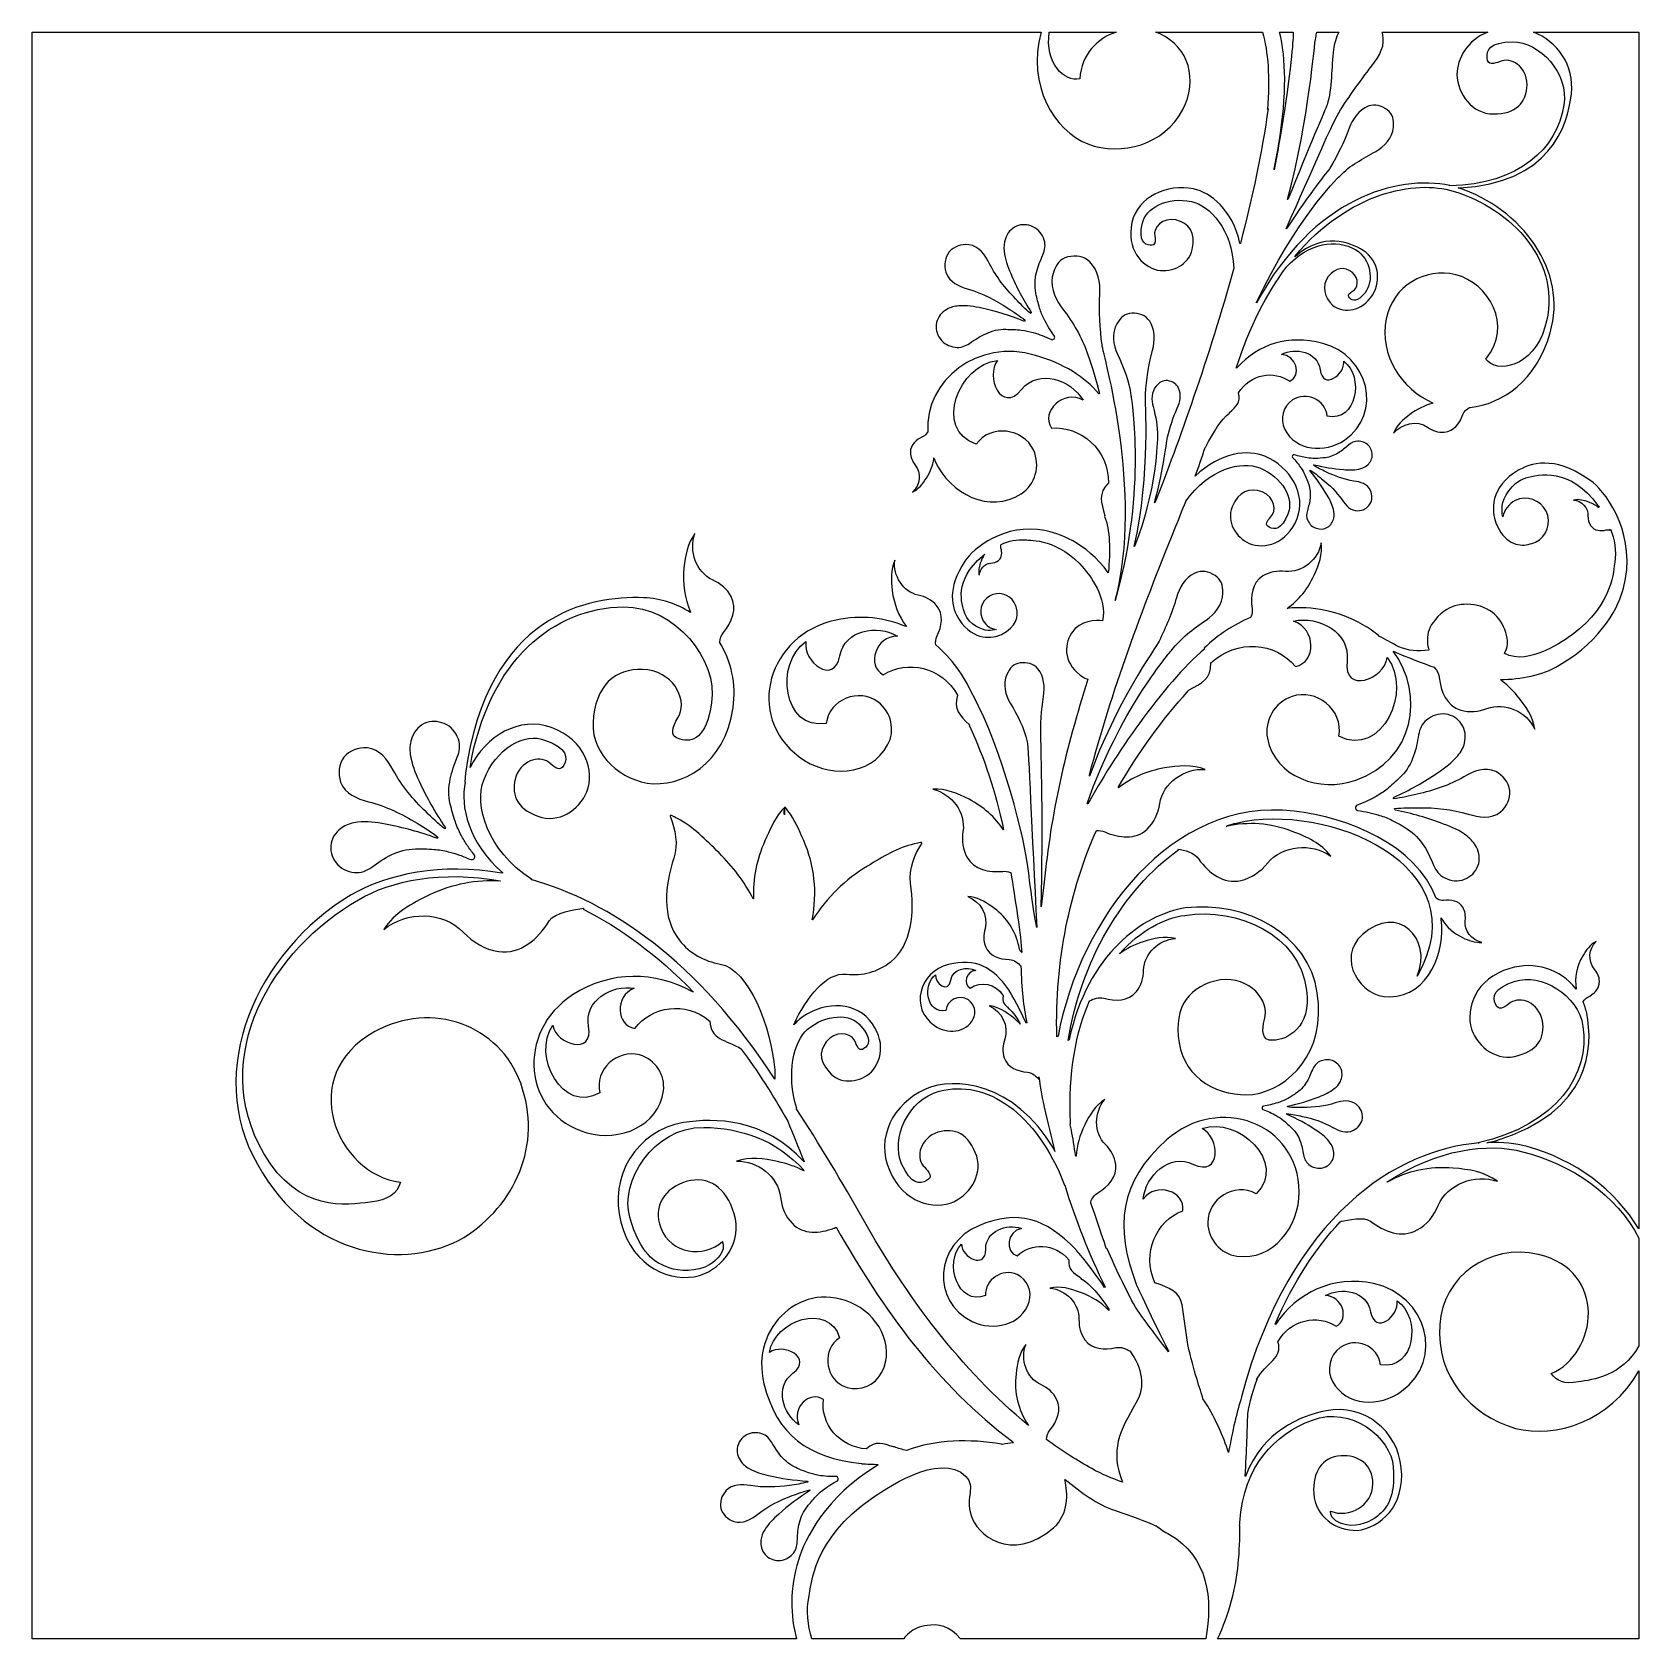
# Model space of a CAD drawing. Header units: centimetres. Extents: x -10.1 to 8.9, y -9.7 to 9.4.
import ezdxf

# ---------------------------------------------------------------- set-up
doc = ezdxf.new("R2010")
doc.units = ezdxf.units.CM
doc.header["$MEASUREMENT"] = 0
doc.layers.add('Camada 1', color=7, linetype='Continuous')

msp = doc.modelspace()

# ---------------------------------------------------------------- linework, layer by layer
at = {"layer": 'Camada 1'}
for points, knots in [([(-1.06151, -8.71863), (-0.98277, -8.46992), (-0.75372, -7.97737), (-0.11644, -7.58894), (-0.11644, -7.58894), (-0.11644, -7.58894), (-0.11917, -7.58449), (-0.11917, -7.58449), (-0.11917, -7.58449), (-0.24366, -7.58102), (-0.31827, -7.57512), (-0.31827, -7.57512), (-0.31827, -7.57512), (-0.94435, -7.49958), (-1.31575, -7.24743), (-1.46984, -6.62767), (-1.46984, -6.62767), (-1.63835, -5.95108), (-1.00632, -5.37127), (-0.38703, -5.69128), (-0.38703, -5.69128), (-0.0763, -5.85178), (0.10621, -6.24738), (-0.10813, -6.54705), (-0.10813, -6.54705), (-0.2028, -6.68032), (-0.39126, -6.72787), (-0.54194, -6.64719), (-0.54194, -6.64719), (-0.75078, -6.5394), (-0.78091, -6.21931), (-0.57335, -6.08262), (-0.57335, -6.08262), (-0.70027, -5.65651), (-1.34929, -5.87892), (-1.40446, -6.25748), (-1.40446, -6.25748), (-1.2406, -6.13868), (-0.87939, -6.31778), (-1.12686, -6.50455), (-1.12686, -6.50455), (-1.34631, -6.66584), (-1.24867, -6.9808), (-1.05513, -7.11494), (-1.05513, -7.11494), (-1.14895, -6.91542), (-0.92482, -6.70066), (-0.7648, -6.81527), (-0.7648, -6.81527), (-0.79875, -7.10218), (-0.58017, -7.38148), (-0.25291, -7.40103), (-0.25291, -7.40103), (-0.14851, -7.29917), (-0.05468, -7.33565), (0.06628, -7.37809), (0.06628, -7.37809), (0.06628, -7.37809), (0.07774, -7.37555), (0.07774, -7.37555), (0.07774, -7.37555), (0.11902, -7.3941), (0.16751, -7.40807), (0.22151, -7.41807), (0.22151, -7.41807), (0.22151, -7.41807), (0.22164, -7.41844), (0.22164, -7.41844), (0.22164, -7.41844), (0.56835, -7.28946), (0.96737, -7.28165), (1.34773, -7.34285), (1.34773, -7.34285), (1.34773, -7.34285), (1.35532, -7.34751), (1.35532, -7.34751), (1.35532, -7.34751), (1.40699, -7.33883), (1.44134, -7.33515), (1.48587, -7.3273), (1.48587, -7.3273), (1.48587, -7.3273), (1.47859, -7.31391), (1.47859, -7.31391), (1.47859, -7.31391), (0.57969, -6.64211), (-0.06663, -5.74072), (-0.6081, -4.77997), (-0.6081, -4.77997), (-0.6081, -4.77997), (-0.60937, -4.77391), (-0.60937, -4.77391), (-0.60937, -4.77391), (-0.61908, -4.77592), (-0.62861, -4.77857), (-0.63784, -4.78209), (-0.63784, -4.78209), (-0.80847, -4.84916), (-1.00373, -4.86276), (-1.13658, -4.72608), (-1.13658, -4.72608), (-1.21638, -4.64464), (-1.25969, -4.53508), (-1.27369, -4.41705), (-1.27369, -4.41705), (-1.30086, -4.17257), (-1.54494, -3.9807), (-1.79452, -3.99004), (-1.79452, -3.99004), (-1.63662, -3.93315), (-1.47149, -3.95866), (-1.30808, -3.99345), (-1.30808, -3.99345), (-1.19632, -4.01753), (-1.09207, -4.05467), (-0.99579, -4.10465), (-0.99579, -4.10465), (-0.99579, -4.10465), (-0.99314, -4.09938), (-0.99314, -4.09938), (-0.99314, -4.09938), (-1.32662, -3.73129), (-1.74964, -3.59429), (-2.18459, -3.5894), (-2.18459, -3.5894), (-2.79414, -3.58252), (-3.17995, -4.24218), (-3.06153, -4.65392), (-3.06153, -4.65392), (-2.93419, -5.09617), (-2.76652, -5.19126), (-2.58613, -5.25661), (-2.58613, -5.25661), (-2.48511, -5.29397), (-2.26186, -5.30757), (-2.11202, -5.21502), (-2.11202, -5.21502), (-2.02883, -5.1607), (-1.91676, -5.06138), (-1.96303, -4.94089), (-1.96303, -4.94089), (-2.18462, -5.1429), (-2.5717, -5.0894), (-2.69397, -4.78127), (-2.69397, -4.78127), (-2.79414, -4.51473), (-2.63962, -4.30589), (-2.39216, -4.23199), (-2.39216, -4.23199), (-2.12432, -4.15309), (-1.91676, -4.30589), (-1.82296, -4.61233), (-1.82296, -4.61233), (-1.72364, -4.9383), (-1.94054, -5.25244), (-2.2351, -5.34578), (-2.2351, -5.34578), (-2.56279, -5.4341), (-3.02419, -5.25923), (-3.16638, -4.71337), (-3.16638, -4.71337), (-3.31113, -4.18365), (-2.98556, -3.62337), (-2.42187, -3.53251), (-2.42187, -3.53251), (-2.05733, -3.47091), (-1.46186, -3.48115), (-0.99373, -3.99511), (-0.99373, -3.99511), (-0.99373, -3.99511), (-0.99217, -3.99355), (-0.99217, -3.99355), (-0.99217, -3.99355), (-1.06662, -3.81961), (-1.13274, -3.65417), (-1.18688, -3.5164), (-1.18688, -3.5164), (-1.36508, -3.20046), (-1.54978, -2.9155), (-1.7388, -2.65926), (-1.7388, -2.65926), (-1.7388, -2.65926), (-1.73822, -2.65823), (-1.73822, -2.65823), (-1.73822, -2.65823), (-1.92301, -2.55131), (-2.10361, -2.54377), (-2.11202, -2.32787), (-2.11202, -2.32787), (-2.39981, -2.08596), (-2.80515, -2.15129), (-3.00041, -2.41537), (-3.00041, -2.41537), (-3.22412, -2.38648), (-3.24364, -2.0308), (-3.00721, -1.93737), (-3.00721, -1.93737), (-3.27462, -1.89665), (-3.60316, -2.08345), (-3.54924, -2.39161), (-3.54924, -2.39161), (-3.48727, -2.74218), (-3.93, -2.60719), (-3.97371, -2.37801), (-3.97371, -2.37801), (-4.22416, -2.74046), (-3.85655, -3.43661), (-3.41554, -3.17853), (-3.41554, -3.17853), (-3.48259, -2.90011), (-3.20583, -2.65815), (-2.94479, -2.7303), (-2.94479, -2.7303), (-2.75717, -2.78126), (-2.63621, -2.96972), (-2.66211, -3.15477), (-2.66211, -3.15477), (-2.71855, -3.57501), (-3.18207, -3.76265), (-3.56833, -3.65309), (-3.56833, -3.65309), (-4.33745, -3.43237), (-4.41132, -2.45188), (-3.73811, -2.01804), (-3.73811, -2.01804), (-3.2821, -1.72276), (-2.75656, -1.73986), (-2.32518, -1.97571), (-2.32518, -1.97571), (-2.32518, -1.97571), (-2.30436, -1.98677), (-2.30436, -1.98677), (-2.30436, -1.98677), (-2.73711, -1.53849), (-3.18087, -1.21892), (-3.61243, -1.00173), (-3.61243, -1.00173), (-3.61243, -1.00173), (-3.61034, -0.99088), (-3.61034, -0.99088), (-3.61034, -0.99088), (-3.70498, -1.0053), (-3.95287, -1.03671), (-4.01611, -1.14026), (-4.01611, -1.14026), (-4.15025, -1.3559), (-4.35483, -1.54092), (-4.61759, -1.50359), (-4.61759, -1.50359), (-4.77761, -1.47983), (-4.91937, -1.3958), (-5.03526, -1.27435), (-5.03526, -1.27435), (-5.27339, -1.02392), (-5.70931, -1.02056), (-5.97842, -1.24382), (-5.97842, -1.24382), (-5.8515, -1.0443), (-5.64647, -0.93397), (-5.43425, -0.83205), (-5.43425, -0.83205), (-5.16194, -0.70476), (-4.88132, -0.64959), (-4.59555, -0.67026), (-4.59555, -0.67026), (-4.59555, -0.67026), (-4.59518, -0.66658), (-4.59518, -0.66658), (-4.59518, -0.66658), (-5.28947, -0.53971), (-5.89132, -0.6611), (-6.27764, -0.89066), (-6.27764, -0.89066), (-7.29719, -1.47388), (-8.06464, -2.74642), (-7.40119, -3.89667), (-7.40119, -3.89667), (-6.99117, -4.60644), (-6.41009, -4.50712), (-6.13841, -4.47489), (-6.13841, -4.47489), (-5.91685, -4.44676), (-5.82686, -4.38147), (-5.77847, -4.23965), (-5.77847, -4.23965), (-6.53954, -4.14292), (-7.0277, -2.97388), (-6.08409, -2.4535), (-6.08409, -2.4535), (-5.40324, -2.07832), (-4.60229, -2.37883), (-4.3544, -3.06556), (-4.3544, -3.06556), (-4.08783, -3.80335), (-4.42655, -4.51302), (-5.02758, -4.89417), (-5.02758, -4.89417), (-5.70714, -5.28387), (-6.84048, -5.16071), (-7.4759, -4.02575), (-7.4759, -4.02575), (-8.10833, -2.93061), (-7.49455, -1.50782), (-6.36547, -0.83138), (-6.36547, -0.83138), (-5.93412, -0.58339), (-5.29893, -0.45012), (-4.57707, -0.57357), (-4.57707, -0.57357), (-4.57707, -0.57357), (-4.56739, -0.57082), (-4.56739, -0.57082), (-4.56739, -0.57082), (-4.97985, -0.20935), (-5.07139, 0.21478), (-5.01321, 0.50551), (-5.01321, 0.50551), (-5.01321, 0.50551), (-5.01821, 0.50662), (-5.01821, 0.50662), (-5.01821, 0.50662), (-5.01821, 0.50662), (-5.00847, 0.611), (-5.00847, 0.611), (-5.00847, 0.611), (-4.74487, 2.49986), (-3.54321, 2.71716), (-2.89802, 2.69086), (-2.89802, 2.69086), (-2.68934, 2.68234), (-2.50072, 2.6191), (-2.34187, 2.51695), (-2.34187, 2.51695), (-2.34187, 2.51695), (-2.34073, 2.51907), (-2.34073, 2.51907), (-2.34073, 2.51907), (-2.41217, 2.68346), (-2.4373, 2.86054), (-2.41796, 3.04742), (-2.41796, 3.04742), (-2.40309, 3.19172), (-2.37848, 3.33603), (-2.28765, 3.45149), (-2.28765, 3.45149), (-2.36449, 3.24604), (-2.27323, 2.9922), (-2.07839, 2.90221), (-2.07839, 2.90221), (-1.98457, 2.86062), (-1.90519, 2.79439), (-1.85979, 2.70441), (-1.85979, 2.70441), (-1.78425, 2.55926), (-1.85003, 2.40136), (-1.9502, 2.27997), (-1.9502, 2.27997), (-1.97589, 2.24811), (-1.9888, 2.20655), (-1.99354, 2.16591), (-1.99354, 2.16591), (-1.99354, 2.16591), (-1.99629, 2.16424), (-1.99629, 2.16424), (-1.99629, 2.16424), (-1.85765, 1.94051), (-1.79518, 1.66725), (-1.83601, 1.38859), (-1.83601, 1.38859), (-1.92555, 0.71369), (-2.45064, 0.43524), (-2.8564, 0.49298), (-2.8564, 0.49298), (-3.22229, 0.56259), (-3.54956, 0.88009), (-3.49013, 1.28504), (-3.49013, 1.28504), (-3.43877, 1.71205), (-3.18155, 1.8708), (-2.84664, 1.83601), (-2.84664, 1.83601), (-2.50792, 1.78084), (-2.37253, 1.45228), (-2.49223, 1.26639), (-2.49223, 1.26639), (-2.54954, 1.16453), (-2.60174, 1.04059), (-2.46379, 1.01596), (-2.46379, 1.01596), (-2.32118, 0.96841), (-2.15309, 1.02276), (-2.08985, 1.44636), (-2.08985, 1.44636), (-2.01344, 1.95571), (-2.52067, 2.5882), (-3.13445, 2.58224), (-3.13445, 2.58224), (-3.95794, 2.5747), (-4.73748, 1.95364), (-4.95502, 0.67914), (-4.95502, 0.67914), (-4.95502, 0.67914), (-4.95386, 0.67856), (-4.95386, 0.67856), (-4.95386, 0.67856), (-4.77363, 1.04998), (-4.36453, 1.29268), (-3.99059, 1.15095), (-3.99059, 1.15095), (-3.58099, 1.00495), (-3.47743, 0.63737), (-3.56869, 0.39117), (-3.56869, 0.39117), (-3.66164, 0.17215), (-3.90487, 0.00998), (-4.15104, 0.10172), (-4.15104, 0.10172), (-4.41081, 0.19258), (-4.47534, 0.37509), (-4.40827, 0.57882), (-4.40827, 0.57882), (-4.32802, 0.78342), (-4.1035, 0.82504), (-4.00375, 0.72484), (-4.00375, 0.72484), (-3.94774, 0.67478), (-3.87813, 0.62554), (-3.84331, 0.70788), (-3.84331, 0.70788), (-3.79365, 0.79022), (-3.80214, 0.91076), (-4.06064, 0.9999), (-4.06064, 0.9999), (-4.30766, 1.10433), (-4.65444, 0.89722), (-4.79155, 0.52791), (-4.79155, 0.52791), (-4.9026, 0.23891), (-4.76147, -0.29833), (-4.2224, -0.65134), (-4.2224, -0.65134), (-4.2224, -0.65134), (-4.2305, -0.65129), (-4.2305, -0.65129), (-4.2305, -0.65129), (-3.29795, -0.91093), (-2.25882, -1.60644), (-1.34191, -3.01502), (-1.34191, -3.01502), (-1.34191, -3.01502), (-1.34217, -2.90707), (-1.34217, -2.90707), (-1.34217, -2.90707), (-1.38067, -2.41031), (-1.64774, -1.71129), (-1.98879, -1.6521), (-1.98879, -1.6521), (-2.17601, -1.61903), (-2.34876, -1.52902), (-2.47441, -1.36601), (-2.47441, -1.36601), (-2.6828, -1.10029), (-2.64843, -0.72), (-2.53722, -0.39486), (-2.53722, -0.39486), (-2.48332, -0.23952), (-2.52534, -0.03664), (-2.575, 0.08052), (-2.575, 0.08052), (-2.59921, 0.13741), (-2.55082, 0.10179), (-2.4952, 0.07208), (-2.4952, 0.07208), (-2.30888, -0.02386), (-2.16159, -0.17668), (-2.00157, -0.33456), (-2.00157, -0.33456), (-1.83938, -0.49363), (-1.7046, -0.67526), (-1.59723, -0.87751), (-1.59723, -0.87751), (-1.59723, -0.87751), (-1.59409, -0.87754), (-1.59409, -0.87754), (-1.59409, -0.87754), (-1.60105, -0.64018), (-1.55657, -0.41095), (-1.4591, -0.19282), (-1.4591, -0.19282), (-1.40264, -0.06632), (-1.35128, 0.05422), (-1.27064, 0.15693), (-1.27064, 0.15693), (-1.24603, 0.18577), (-1.22651, 0.21805), (-1.2282, 0.18238), (-1.2282, 0.18238), (-1.23032, 0.1637), (-1.23032, 0.14076), (-1.2282, 0.11615), (-1.2282, 0.11615), (-1.22651, 0.1433), (-1.22608, 0.1705), (-1.22651, 0.19256), (-1.22651, 0.19256), (-1.22947, 0.22992), (-1.2091, 0.19764), (-1.18576, 0.16539), (-1.18576, 0.16539), (-1.10467, 0.06183), (-1.055, -0.05953), (-0.99899, -0.18688), (-0.99899, -0.18688), (-0.86868, -0.48401), (-0.83685, -0.79981), (-0.8967, -1.12832), (-0.8967, -1.12832), (-0.8967, -1.12832), (-0.8953, -1.12925), (-0.8953, -1.12925), (-0.8953, -1.12925), (-0.72298, -0.86218), (-0.50501, -0.64773), (-0.24175, -0.49078), (-0.24175, -0.49078), (-0.05794, -0.37876), (0.11393, -0.27178), (0.31258, -0.22765), (0.31258, -0.22765), (0.37158, -0.21495), (0.42426, -0.19283), (0.39196, -0.24207), (0.39196, -0.24207), (0.32153, -0.34139), (0.24514, -0.52904), (0.2689, -0.69456), (0.2689, -0.69456), (0.31901, -1.04265), (0.28419, -1.42211), (0.03289, -1.62499), (0.03289, -1.62499), (-0.11993, -1.74807), (-0.30329, -1.79139), (-0.4926, -1.77273), (-0.4926, -1.77273), (-0.72908, -1.74844), (-0.9598, -2.03514), (-1.11752, -2.3714), (-1.11752, -2.3714), (-1.11752, -2.3714), (-1.11392, -2.37415), (-1.11392, -2.37415), (-1.11392, -2.37415), (-1.09413, -2.34894), (-1.07333, -2.32724), (-1.05206, -2.30925), (-1.05206, -2.30925), (-0.80163, -2.1029), (-0.42129, -2.07835), (-0.2201, -2.31602), (-0.2201, -2.31602), (-0.00999, -2.55626), (-0.07577, -2.82881), (-0.22222, -2.95525), (-0.22222, -2.95525), (-0.36017, -3.0614), (-0.57451, -3.07923), (-0.69847, -2.93149), (-0.69847, -2.93149), (-0.83306, -2.78039), (-0.8097, -2.64116), (-0.69254, -2.53419), (-0.69254, -2.53419), (-0.56861, -2.43058), (-0.41028, -2.48495), (-0.38226, -2.58428), (-0.38226, -2.58428), (-0.36316, -2.63781), (-0.33641, -2.69384), (-0.28421, -2.65307), (-0.28421, -2.65307), (-0.22351, -2.61658), (-0.18531, -2.53851), (-0.3203, -2.3874), (-0.3203, -2.3874), (-0.44084, -2.23201), (-0.73794, -2.24225), (-0.95784, -2.42984), (-0.95784, -2.42984), (-1.11177, -2.55827), (-1.21078, -2.9575), (-1.08177, -3.36287), (-1.08177, -3.36287), (-1.08177, -3.36287), (-1.08637, -3.36581), (-1.08637, -3.36581), (-1.08637, -3.36581), (-0.82004, -3.77195), (-0.53749, -4.24608), (-0.28974, -4.68629), (-0.28974, -4.68629), (0.20723, -5.57042), (0.86673, -6.47048), (1.66722, -7.12316), (1.66722, -7.12316), (1.54218, -6.93885), (1.49439, -6.73277), (1.51977, -6.51152), (1.51977, -6.51152), (1.53334, -6.38584), (1.55541, -6.26191), (1.63436, -6.16343), (1.63436, -6.16343), (1.56729, -6.33919), (1.64367, -6.55988), (1.81179, -6.63804), (1.81179, -6.63804), (1.89323, -6.67622), (1.96117, -6.73395), (1.99938, -6.80949), (1.99938, -6.80949), (2.06479, -6.93771), (2.00533, -7.07434), (1.91873, -7.17877), (1.91873, -7.17877), (1.89402, -7.20848), (1.88251, -7.2487), (1.87915, -7.28725), (1.87915, -7.28725), (1.87915, -7.28725), (1.87854, -7.2872), (1.87854, -7.2872), (1.87854, -7.2872), (1.97141, -7.35562), (2.06605, -7.42068), (2.16241, -7.48185), (2.16241, -7.48185), (2.24731, -7.53617), (2.33137, -7.58707), (2.41628, -7.63459), (2.41628, -7.63459), (2.53614, -7.70121), (2.65922, -7.75154), (2.78103, -7.79495), (2.78103, -7.79495), (2.78103, -7.79495), (2.78243, -7.79424), (2.78243, -7.79424), (2.78243, -7.79424), (2.6286, -7.42356), (2.74692, -7.18477), (2.94515, -6.85198), (2.94515, -6.85198), (3.05485, -6.6655), (3.01442, -6.43304), (2.87168, -6.24362), (2.87168, -6.24362), (2.83033, -6.21467), (2.76048, -6.18568), (2.7015, -6.20004), (2.7015, -6.20004), (2.56902, -6.23052), (2.42133, -6.22205), (2.33645, -6.10749), (2.33645, -6.10749), (2.28382, -6.0387), (2.26342, -5.95292), (2.26514, -5.86384), (2.26514, -5.86384), (2.27025, -5.67792), (2.10639, -5.51067), (1.92049, -5.49374), (1.92049, -5.49374), (2.04357, -5.46657), (2.1633, -5.50051), (2.28215, -5.54465), (2.28215, -5.54465), (2.41375, -5.59296), (2.52742, -5.66414), (2.62087, -5.75875), (2.62087, -5.75875), (2.62087, -5.75875), (2.61804, -5.74325), (2.61804, -5.74325), (2.61804, -5.74325), (2.51149, -5.58082), (2.39619, -5.4393), (2.28726, -5.37913), (2.28726, -5.37913), (2.28726, -5.37913), (2.28387, -5.36976), (2.28387, -5.36976), (2.28387, -5.36976), (2.19899, -5.31544), (2.13107, -5.27126), (2.14634, -5.15754), (2.14634, -5.15754), (1.97743, -4.96061), (1.69472, -4.95296), (1.53174, -5.11171), (1.53174, -5.11171), (1.38061, -5.06676), (1.40953, -4.82138), (1.5827, -4.78662), (1.5827, -4.78662), (1.40524, -4.72632), (1.15905, -4.81546), (1.15992, -5.03281), (1.15992, -5.03281), (1.16161, -5.27811), (0.87552, -5.13467), (0.87301, -4.97256), (0.87301, -4.97256), (0.65904, -5.19156), (0.82713, -5.70688), (1.15823, -5.5838), (1.15823, -5.5838), (1.14548, -5.38682), (1.36191, -5.25437), (1.53172, -5.33419), (1.53172, -5.33419), (1.65314, -5.39102), (1.71344, -5.53366), (1.67438, -5.65674), (1.67438, -5.65674), (1.58606, -5.93606), (1.24824, -6.00901), (0.99779, -5.88934), (0.99779, -5.88934), (0.50032, -5.64828), (0.56567, -4.97256), (1.0759, -4.7552), (1.0759, -4.7552), (1.54194, -4.55568), (1.87812, -4.67199), (2.22533, -5.03447), (2.22533, -5.03447), (2.22533, -5.03447), (2.38808, -5.21799), (2.56955, -5.4868), (2.56955, -5.4868), (2.56955, -5.4868), (2.57561, -5.48246), (2.57561, -5.48246), (2.57561, -5.48246), (2.3844, -5.09183), (2.22787, -4.69461), (2.09613, -4.27286), (2.09613, -4.27286), (2.09613, -4.27286), (2.09544, -4.27302), (2.09544, -4.27302), (2.09544, -4.27302), (1.75415, -3.40884), (1.17093, -3.01403), (0.60811, -3.1601), (0.60811, -3.1601), (0.23671, -3.25688), (0.03251, -3.72379), (0.16242, -4.02005), (0.16242, -4.02005), (0.27021, -4.26712), (0.38144, -4.26966), (0.45867, -4.2187), (0.45867, -4.2187), (0.53847, -4.18052), (0.48669, -4.11514), (0.43576, -4.06164), (0.43576, -4.06164), (0.33218, -3.97078), (0.36022, -3.74919), (0.55633, -3.66011), (0.55633, -3.66011), (0.75323, -3.5828), (0.93495, -3.63712), (1.03597, -3.8867), (1.03597, -3.8867), (1.13783, -4.12189), (0.99266, -4.36806), (0.78298, -4.46992), (0.78298, -4.46992), (0.54697, -4.57178), (0.18193, -4.48945), (0.01767, -4.09469), (0.01767, -4.09469), (-0.14703, -3.71694), (0.05418, -3.31282), (0.4468, -3.13454), (0.4468, -3.13454), (0.78732, -2.98711), (1.48849, -3.04313), (1.96911, -3.84545), (1.96911, -3.84545), (1.96911, -3.84545), (1.9807, -3.87358), (1.9807, -3.87358), (1.9807, -3.87358), (1.93519, -3.70366), (1.89302, -3.5293), (1.85349, -3.34933), (1.85349, -3.34933), (1.82703, -3.22789), (1.8061, -3.10742), (1.78988, -2.9878), (1.78988, -2.9878), (1.78988, -2.9878), (1.78985, -3.02), (1.78985, -3.02), (1.78985, -3.02), (1.76434, -2.98687), (1.71174, -2.93846), (1.65573, -2.9334), (1.65573, -2.9334), (1.53857, -2.92575), (1.41972, -2.87908), (1.37898, -2.76364), (1.37898, -2.76364), (1.35522, -2.69233), (1.3603, -2.61508), (1.38578, -2.54123), (1.38578, -2.54123), (1.43841, -2.38925), (1.34839, -2.21103), (1.19898, -2.1456), (1.19898, -2.1456), (1.30762, -2.15666), (1.39766, -2.2195), (1.48423, -2.2857), (1.48423, -2.2857), (1.51273, -2.30787), (1.53932, -2.33123), (1.56405, -2.35576), (1.56405, -2.35576), (1.56405, -2.35576), (1.56966, -2.36407), (1.56966, -2.36407), (1.56966, -2.36407), (1.52881, -2.28649), (1.48431, -2.22143), (1.43755, -2.18466), (1.43755, -2.18466), (1.43755, -2.18466), (1.43498, -2.18125), (1.43498, -2.18125), (1.43498, -2.18125), (1.38746, -2.13548), (1.34671, -2.10145), (1.36793, -2.02933), (1.36793, -2.02933), (1.28051, -1.88159), (1.09882, -1.85018), (0.97574, -1.93678), (0.97574, -1.93678), (0.88404, -1.89005), (0.92732, -1.73559), (1.04281, -1.72966), (1.04281, -1.72966), (0.93415, -1.67447), (0.7669, -1.70672), (0.74396, -1.8451), (0.74396, -1.8451), (0.7202, -2.00467), (0.55042, -1.88159), (0.56568, -1.77803), (0.56568, -1.77803), (0.40484, -1.89688), (0.46043, -2.24751), (0.6871, -2.20081), (0.6871, -2.20081), (0.69895, -2.07347), (0.85262, -2.00986), (0.95364, -2.07773), (0.95364, -2.07773), (1.02584, -2.12787), (1.0513, -2.22635), (1.01225, -2.30191), (1.01225, -2.30191), (0.92732, -2.47336), (0.70152, -2.48527), (0.55211, -2.38171), (0.55211, -2.38171), (0.25586, -2.17541), (0.36706, -1.74671), (0.71851, -1.65757), (0.71851, -1.65757), (1.04106, -1.57777), (1.24485, -1.68728), (1.43162, -1.95724), (1.43162, -1.95724), (1.43162, -1.95724), (1.53825, -2.12446), (1.63739, -2.35134), (1.63739, -2.35134), (1.63739, -2.35134), (1.64628, -2.34732), (1.64628, -2.34732), (1.64628, -2.34732), (1.60686, -2.15706), (1.58468, -1.94719), (1.57603, -1.67356), (1.57603, -1.67356), (1.57603, -1.67356), (1.57423, -1.67713), (1.57423, -1.67713), (1.57423, -1.67713), (1.54878, -1.64406), (1.49443, -1.60069), (1.43842, -1.59905), (1.43842, -1.59905), (1.32298, -1.59564), (1.2041, -1.55828), (1.15743, -1.44453), (1.15743, -1.44453), (1.12938, -1.37746), (1.13108, -1.30189), (1.15145, -1.23059), (1.15145, -1.23059), (1.19389, -1.07689), (1.09541, -0.90632), (0.946, -0.85194), (0.946, -0.85194), (1.05294, -0.85535), (1.14383, -0.91049), (1.23294, -0.97166), (1.23294, -0.97166), (1.39002, -1.07945), (1.49525, -1.22632), (1.54449, -1.41137), (1.54449, -1.41137), (1.55224, -1.44058), (1.56002, -1.46889), (1.56672, -1.49704), (1.56672, -1.49704), (1.56672, -1.49704), (1.58611, -1.51699), (1.58611, -1.51699), (1.58611, -1.51699), (1.58402, -1.34186), (1.50007, -0.85254), (1.45755, -0.56502), (1.45755, -0.56502), (1.45755, -0.56502), (1.45194, -0.56573), (1.45194, -0.56573), (1.45194, -0.56573), (1.42286, -0.55533), (1.39206, -0.5498), (1.36196, -0.55306), (1.36196, -0.55306), (1.19728, -0.56917), (1.02239, -0.53605), (0.93752, -0.38494), (0.93752, -0.38494), (0.88659, -0.29493), (0.87471, -0.18711), (0.88997, -0.08104), (0.88997, -0.08104), (0.92564, 0.14142), (0.75585, 0.36891), (0.53342, 0.41987), (0.53342, 0.41987), (0.68619, 0.4309), (0.82547, 0.37063), (0.96128, 0.30099), (0.96128, 0.30099), (1.13191, 0.21145), (1.26981, 0.09004), (1.37162, -0.06265), (1.37162, -0.06265), (1.37162, -0.06265), (1.36757, -0.03804), (1.36757, -0.03804), (1.36757, -0.03804), (1.27801, 0.37971), (1.14199, 0.79101), (0.96808, 1.1737), (0.96808, 1.1737), (0.96808, 1.1737), (0.96112, 1.19648), (0.96112, 1.19648), (0.96112, 1.19648), (0.96112, 1.19648), (0.96387, 1.18698), (0.96387, 1.18698), (0.96387, 1.18698), (0.85806, 1.29207), (0.77054, 1.37272), (0.82549, 1.53536), (0.82549, 1.53536), (0.63867, 1.87239), (0.22912, 1.95898), (-0.05528, 1.77732), (-0.05528, 1.77732), (-0.25943, 1.88683), (-0.14696, 2.23489), (0.11284, 2.23743), (0.11284, 2.23743), (-0.12785, 2.37327), (-0.50988, 2.31554), (-0.571, 2.00057), (-0.571, 2.00057), (-0.64061, 1.64317), (-1.01373, 1.93437), (-0.97171, 2.17035), (-0.97171, 2.17035), (-1.34398, 1.91654), (-1.24719, 1.11683), (-0.73274, 1.20004), (-0.73274, 1.20004), (-0.69496, 1.49037), (-0.34055, 1.6211), (-0.11854, 1.45639), (-0.11854, 1.45639), (0.0427, 1.33757), (0.089, 1.11346), (-0.0031, 0.94535), (-0.0031, 0.94535), (-0.21022, 0.56673), (-0.72211, 0.55572), (-1.05109, 0.80361), (-1.05109, 0.80361), (-1.70519, 1.29428), (-1.41741, 2.25781), (-0.61474, 2.4259), (-0.61474, 2.4259), (-0.31679, 2.48924), (-0.0334, 2.4553), (0.21544, 2.34872), (0.21544, 2.34872), (0.21544, 2.34872), (0.21843, 2.35097), (0.21843, 2.35097), (0.21843, 2.35097), (0.12588, 2.47429), (0.07016, 2.61801), (0.05079, 2.77735), (0.05079, 2.77735), (0.03595, 2.89959), (0.02999, 3.02183), (0.08265, 3.13475), (0.08265, 3.13475), (0.05717, 2.95306), (0.18023, 2.76036), (0.35726, 2.72216), (0.35726, 2.72216), (0.44386, 2.70433), (0.52069, 2.66443), (0.57586, 2.59992), (0.57586, 2.59992), (0.66582, 2.49467), (0.64037, 2.35203), (0.58094, 2.23318), (0.58094, 2.23318), (0.56557, 2.20291), (0.56271, 2.16619), (0.56647, 2.13163), (0.56647, 2.13163), (0.56647, 2.13163), (0.56718, 2.13174), (0.56718, 2.13174), (0.56718, 2.13174), (0.75382, 1.97558), (0.9046, 1.7713), (1.00522, 1.53659), (1.00522, 1.53659), (1.00522, 1.53659), (1.01284, 1.52937), (1.01284, 1.52937), (1.01284, 1.52937), (1.35008, 0.90667), (1.63136, -0.17815), (1.66924, -0.57843), (1.66924, -0.57843), (1.67683, -0.65646), (1.71099, -0.87966), (1.7442, -1.11813), (1.7442, -1.11813), (1.7442, -1.11813), (1.76643, -1.21936), (1.76643, -1.21936), (1.76643, -1.21936), (1.70306, -0.07451), (1.66927, 0.91191), (1.65232, 0.98443), (1.65232, 0.98443), (1.61242, 1.14998), (1.5377, 1.29428), (1.45113, 1.43946), (1.45113, 1.43946), (1.3934, 1.53452), (1.35943, 1.67121), (1.40956, 1.78072), (1.40956, 1.78072), (1.44687, 1.85967), (1.48761, 1.90468), (1.56831, 1.9191), (1.56831, 1.9191), (1.65062, 1.92421), (1.72283, 1.91487), (1.77799, 1.84779), (1.77799, 1.84779), (1.85525, 1.75524), (1.8612, 1.63215), (1.84422, 1.5218), (1.84422, 1.5218), (1.81789, 1.35371), (1.81025, 1.18816), (1.81366, 1.01668), (1.81366, 1.01668), (1.81501, 0.95059), (1.84491, -0.04745), (1.81551, -0.97508), (1.81551, -0.97508), (1.81551, -0.97508), (1.85356, -0.68285), (1.85356, -0.68285), (1.85356, -0.68285), (1.92952, 0.11654), (2.10616, 0.8996), (2.37153, 1.7243), (2.37153, 1.7243), (2.37153, 1.7243), (2.37119, 1.72441), (2.37119, 1.72441), (2.37119, 1.72441), (2.35553, 1.73026), (2.33923, 1.73716), (2.32214, 1.74507), (2.32214, 1.74507), (2.08187, 1.89109), (2.08187, 2.122), (2.17699, 2.27225), (2.17699, 2.27225), (2.27719, 2.43185), (2.47327, 2.42251), (2.54458, 2.41912), (2.54458, 2.41912), (2.60824, 2.68484), (2.37821, 2.97432), (2.3281, 3.03205), (2.3281, 3.03205), (2.01825, 3.3954), (1.69143, 3.36992), (1.63367, 3.37672), (1.63367, 3.37672), (1.53014, 3.38908), (1.42812, 3.36167), (1.34202, 3.32335), (1.34202, 3.32335), (1.34202, 3.32335), (1.33974, 3.3161), (1.33974, 3.3161), (1.33974, 3.3161), (1.33678, 3.30348), (1.33614, 3.28969), (1.33998, 3.27739), (1.33998, 3.27739), (1.35443, 3.2273), (1.35525, 3.17042), (1.31283, 3.13393), (1.31283, 3.13393), (1.28738, 3.11017), (1.2534, 3.10252), (1.21946, 3.10083), (1.21946, 3.10083), (1.14813, 3.09744), (1.08619, 3.03037), (1.08362, 2.95737), (1.08362, 2.95737), (1.06999, 3.00576), (1.08193, 3.05331), (1.0955, 3.09998), (1.0955, 3.09998), (1.10659, 3.13618), (1.1218, 3.16917), (1.14159, 3.19893), (1.14159, 3.19893), (1.14159, 3.19893), (1.14963, 3.20745), (1.14963, 3.20745), (1.14963, 3.20745), (1.13738, 3.19792), (1.1277, 3.18988), (1.12098, 3.18403), (1.12098, 3.18403), (0.78308, 2.90217), (0.86968, 2.61526), (0.91209, 2.50402), (0.91209, 2.50402), (0.96477, 2.36652), (1.11587, 2.30709), (1.18379, 2.30452), (1.18379, 2.30452), (1.22284, 2.30195), (1.25682, 2.30706), (1.28568, 2.31555), (1.28568, 2.31555), (1.22284, 2.3232), (1.16426, 2.35968), (1.1295, 2.41911), (1.1295, 2.41911), (1.07007, 2.52013), (1.10402, 2.65086), (1.20594, 2.71113), (1.20594, 2.71113), (1.30865, 2.77058), (1.43854, 2.73492), (1.49796, 2.63474), (1.49796, 2.63474), (1.50984, 2.61352), (1.51833, 2.59058), (1.52257, 2.56851), (1.52257, 2.56851), (1.55485, 2.47937), (1.52429, 2.34184), (1.34599, 2.25612), (1.34599, 2.25612), (1.24841, 2.20942), (1.02002, 2.16783), (0.84344, 2.43355), (0.84344, 2.43355), (0.75263, 2.57023), (0.6966, 2.79944), (0.91221, 3.12541), (0.91221, 3.12541), (1.01071, 3.27313), (1.38423, 3.58047), (1.85968, 3.48792), (1.85968, 3.48792), (2.01174, 3.45834), (2.34527, 3.35632), (2.61287, 2.98767), (2.61287, 2.98767), (2.61287, 2.98767), (2.61311, 2.9878), (2.61311, 2.9878), (2.61311, 2.9878), (2.63705, 3.25146), (2.63269, 3.49527), (2.5694, 3.65516), (2.5694, 3.65516), (2.5694, 3.65516), (2.57281, 3.66789), (2.57281, 3.66789), (2.57281, 3.66789), (2.52783, 3.81645), (2.48873, 3.93192), (2.61694, 4.05162), (2.61694, 4.05162), (2.61353, 4.45061), (2.28417, 4.72906), (1.93863, 4.70273), (1.93863, 4.70273), (1.80877, 4.90138), (2.08039, 5.16115), (2.31556, 5.03465), (2.31556, 5.03465), (2.16446, 5.27661), (1.79176, 5.41245), (1.58296, 5.15861), (1.58296, 5.15861), (1.34528, 4.86913), (1.14915, 5.31397), (1.30113, 5.50498), (1.30113, 5.50498), (0.83933, 5.45743), (0.53712, 4.68575), (1.04478, 4.51089), (1.04478, 4.51089), (1.21964, 4.75452), (1.60509, 4.7002), (1.72563, 4.44297), (1.72563, 4.44297), (1.8122, 4.25623), (1.746, 4.03295), (1.57958, 3.92343), (1.57958, 3.92343), (1.20607, 3.68237), (0.73744, 3.92343), (0.56088, 4.308), (0.56088, 4.308), (0.55429, 4.32231), (0.5481, 4.33663), (0.54228, 4.35092), (0.54228, 4.35092), (0.54228, 4.35092), (0.54421, 4.34055), (0.54421, 4.34055), (0.54421, 4.34055), (0.53212, 4.25983), (0.50196, 4.18257), (0.45557, 4.10938), (0.45557, 4.10938), (0.41231, 4.04061), (0.36519, 3.9778), (0.29177, 3.94383), (0.29177, 3.94383), (0.38091, 4.02532), (0.39787, 4.17219), (0.32442, 4.26387), (0.32442, 4.26387), (0.28875, 4.308), (0.26629, 4.36065), (0.26629, 4.41497), (0.26629, 4.41497), (0.26497, 4.50665), (0.33715, 4.56607), (0.41694, 4.60343), (0.41694, 4.60343), (0.43858, 4.61338), (0.45626, 4.63293), (0.46893, 4.65375), (0.46893, 4.65375), (0.46893, 4.65375), (0.47221, 4.65386), (0.47221, 4.65386), (0.47221, 4.65386), (0.43631, 5.27365), (1.06527, 5.76709), (1.7502, 5.5644), (1.7502, 5.5644), (2.08794, 5.46423), (2.33064, 5.31342), (2.50019, 5.10723), (2.50019, 5.10723), (2.50019, 5.10723), (2.50815, 5.11284), (2.50815, 5.11284), (2.50815, 5.11284), (2.43174, 5.40936), (2.36207, 5.59121), (2.35043, 5.62468), (2.35043, 5.62468), (2.28166, 5.81822), (2.17557, 5.98036), (2.05158, 6.14337), (2.05158, 6.14337), (1.97096, 6.25034), (1.91408, 6.40994), (1.9616, 6.54831), (1.9616, 6.54831), (1.99557, 6.64425), (2.03719, 6.70537), (2.13226, 6.73254), (2.13226, 6.73254), (2.22984, 6.75035), (2.31816, 6.74611), (2.39203, 6.67311), (2.39203, 6.67311), (2.49641, 6.5704), (2.5185, 6.42607), (2.51167, 6.29108), (2.51167, 6.29108), (2.50148, 6.08648), (2.51336, 5.88952), (2.53884, 5.68495), (2.53884, 5.68495), (2.55072, 5.58732), (3.03546, 3.94381), (2.695, 2.65682), (2.695, 2.65682), (2.695, 2.65682), (2.7117, 2.71961), (2.7117, 2.71961), (2.7117, 2.71961), (3.06045, 3.99392), (2.89141, 5.00773), (2.88093, 5.08901), (2.88093, 5.08901), (2.85804, 5.26472), (2.79605, 5.42008), (2.72051, 5.58053), (2.72051, 5.58053), (2.67124, 5.68581), (2.65085, 5.83096), (2.7145, 5.94047), (2.7145, 5.94047), (2.7612, 6.01775), (2.8079, 6.06019), (2.89278, 6.06697), (2.89278, 6.06697), (2.97853, 6.06443), (3.0532, 6.04406), (3.10334, 5.97019), (3.10334, 5.97019), (3.1738, 5.86491), (3.167, 5.73847), (3.13726, 5.62554), (3.13726, 5.62554), (3.09228, 5.45237), (3.06683, 5.28259), (3.0532, 5.10516), (3.0532, 5.10516), (3.04807, 5.04182), (3.11622, 4.16708), (2.92086, 3.29758), (2.92086, 3.29758), (2.92086, 3.29758), (2.92443, 3.29679), (2.92443, 3.29679), (2.92443, 3.29679), (3.19158, 3.99434), (3.19372, 4.55428), (3.19587, 4.60346), (3.19587, 4.60346), (3.19926, 4.72485), (3.17547, 4.83862), (3.14324, 4.95663), (3.14324, 4.95663), (3.12115, 5.03302), (3.12456, 5.13406), (3.18057, 5.20026), (3.18057, 5.20026), (3.2205, 5.24696), (3.25701, 5.26987), (3.31559, 5.26649), (3.31559, 5.26649), (3.37414, 5.25207), (3.42171, 5.23252), (3.44545, 5.17566), (3.44545, 5.17566), (3.48281, 5.09671), (3.46249, 5.01183), (3.43018, 4.93796), (3.43018, 4.93796), (3.38009, 4.82676), (3.34361, 4.7147), (3.31387, 4.59585), (3.31387, 4.59585), (3.30522, 4.5641), (3.27339, 4.22406), (3.16187, 3.81914), (3.16187, 3.81914), (3.16187, 3.81914), (3.16621, 3.81803), (3.16621, 3.81803), (3.16621, 3.81803), (3.44373, 4.52526), (3.81079, 5.54663), (4.10085, 6.59962), (4.10085, 6.59962), (4.08373, 7.05547), (3.81534, 7.3441), (3.59825, 7.38792), (3.59825, 7.38792), (3.31554, 7.44989), (3.0498, 7.31661), (3.0159, 7.1222), (3.0159, 7.1222), (2.9692, 6.92778), (3.04051, 6.87431), (3.11014, 6.87262), (3.11014, 6.87262), (3.17467, 6.85987), (3.17293, 6.92355), (3.16446, 6.97874), (3.16446, 6.97874), (3.14157, 7.07976), (3.25616, 7.20202), (3.41409, 7.17059), (3.41409, 7.17059), (3.56776, 7.13154), (3.6552, 7.01949), (3.60851, 6.82168), (3.60851, 6.82168), (3.56776, 6.63491), (3.37086, 6.54831), (3.19764, 6.57636), (3.19764, 6.57636), (3.01002, 6.61962), (2.82243, 6.82679), (2.89377, 7.13918), (2.89377, 7.13918), (2.95994, 7.44393), (3.30633, 7.60183), (3.62383, 7.53817), (3.62383, 7.53817), (3.82888, 7.49406), (4.08727, 7.28959), (4.17395, 6.89216), (4.17395, 6.89216), (4.17395, 6.89216), (4.1789, 6.89052), (4.1789, 6.89052), (4.1789, 6.89052), (4.32043, 7.43511), (4.4374, 7.98124), (4.50696, 8.49014), (4.50696, 8.49014), (4.50696, 8.49014), (4.5009, 8.47979), (4.5009, 8.47979), (4.5009, 8.47979), (4.53045, 8.86103), (4.50685, 9.16025), (4.44211, 9.39707), (4.44211, 9.39707), (4.44211, 9.39707), (3.17307, 9.39707), (3.17307, 9.39707), (3.17307, 9.39707), (3.19127, 9.39077), (3.20919, 9.38395), (3.22654, 9.37609), (3.22654, 9.37609), (3.56949, 9.22073), (3.6781, 8.82851), (3.49644, 8.4796), (3.49644, 8.4796), (3.27488, 8.05939), (2.77489, 7.92355), (2.36913, 8.07127), (2.36913, 8.07127), (1.96998, 8.23616), (1.64785, 8.75702), (1.81515, 9.39707), (1.81515, 9.39707), (1.81515, 9.39707), (-10.14677, 9.39707), (-10.14677, 9.39707), (-10.14677, 9.39707), (-10.14677, 9.39707), (-10.14677, -9.65293), (-10.14677, -9.65293), (-10.14677, -9.65293), (-10.14677, -9.65293), (-1.08545, -9.65293), (-1.08545, -9.65293), (-1.08545, -9.65293), (-1.15443, -9.37802), (-1.16774, -9.05698), (-1.06151, -8.71863)], [0, 0, 0, 0, 0.00260417, 0.00260417, 0.00260417, 0.00260417, 0.00520833, 0.00520833, 0.00520833, 0.00520833, 0.0078125, 0.0078125, 0.0078125, 0.0078125, 0.01041667, 0.01041667, 0.01041667, 0.01041667, 0.01302083, 0.01302083, 0.01302083, 0.01302083, 0.015625, 0.015625, 0.015625, 0.015625, 0.01822917, 0.01822917, 0.01822917, 0.01822917, 0.02083333, 0.02083333, 0.02083333, 0.02083333, 0.0234375, 0.0234375, 0.0234375, 0.0234375, 0.02604167, 0.02604167, 0.02604167, 0.02604167, 0.02864583, 0.02864583, 0.02864583, 0.02864583, 0.03125, 0.03125, 0.03125, 0.03125, 0.03385417, 0.03385417, 0.03385417, 0.03385417, 0.03645833, 0.03645833, 0.03645833, 0.03645833, 0.0390625, 0.0390625, 0.0390625, 0.0390625, 0.04166667, 0.04166667, 0.04166667, 0.04166667, 0.04427083, 0.04427083, 0.04427083, 0.04427083, 0.046875, 0.046875, 0.046875, 0.046875, 0.04947917, 0.04947917, 0.04947917, 0.04947917, 0.05208333, 0.05208333, 0.05208333, 0.05208333, 0.0546875, 0.0546875, 0.0546875, 0.0546875, 0.05729167, 0.05729167, 0.05729167, 0.05729167, 0.05989583, 0.05989583, 0.05989583, 0.05989583, 0.0625, 0.0625, 0.0625, 0.0625, 0.06510417, 0.06510417, 0.06510417, 0.06510417, 0.06770833, 0.06770833, 0.06770833, 0.06770833, 0.0703125, 0.0703125, 0.0703125, 0.0703125, 0.07291667, 0.07291667, 0.07291667, 0.07291667, 0.07552083, 0.07552083, 0.07552083, 0.07552083, 0.078125, 0.078125, 0.078125, 0.078125, 0.08072917, 0.08072917, 0.08072917, 0.08072917, 0.08333333, 0.08333333, 0.08333333, 0.08333333, 0.0859375, 0.0859375, 0.0859375, 0.0859375, 0.08854167, 0.08854167, 0.08854167, 0.08854167, 0.09114583, 0.09114583, 0.09114583, 0.09114583, 0.09375, 0.09375, 0.09375, 0.09375, 0.09635417, 0.09635417, 0.09635417, 0.09635417, 0.09895833, 0.09895833, 0.09895833, 0.09895833, 0.1015625, 0.1015625, 0.1015625, 0.1015625, 0.10416667, 0.10416667, 0.10416667, 0.10416667, 0.10677083, 0.10677083, 0.10677083, 0.10677083, 0.109375, 0.109375, 0.109375, 0.109375, 0.11197917, 0.11197917, 0.11197917, 0.11197917, 0.11458333, 0.11458333, 0.11458333, 0.11458333, 0.1171875, 0.1171875, 0.1171875, 0.1171875, 0.11979167, 0.11979167, 0.11979167, 0.11979167, 0.12239583, 0.12239583, 0.12239583, 0.12239583, 0.125, 0.125, 0.125, 0.125, 0.12760417, 0.12760417, 0.12760417, 0.12760417, 0.13020833, 0.13020833, 0.13020833, 0.13020833, 0.1328125, 0.1328125, 0.1328125, 0.1328125, 0.13541667, 0.13541667, 0.13541667, 0.13541667, 0.13802083, 0.13802083, 0.13802083, 0.13802083, 0.140625, 0.140625, 0.140625, 0.140625, 0.14322917, 0.14322917, 0.14322917, 0.14322917, 0.14583333, 0.14583333, 0.14583333, 0.14583333, 0.1484375, 0.1484375, 0.1484375, 0.1484375, 0.15104167, 0.15104167, 0.15104167, 0.15104167, 0.15364583, 0.15364583, 0.15364583, 0.15364583, 0.15625, 0.15625, 0.15625, 0.15625, 0.15885417, 0.15885417, 0.15885417, 0.15885417, 0.16145833, 0.16145833, 0.16145833, 0.16145833, 0.1640625, 0.1640625, 0.1640625, 0.1640625, 0.16666667, 0.16666667, 0.16666667, 0.16666667, 0.16927083, 0.16927083, 0.16927083, 0.16927083, 0.171875, 0.171875, 0.171875, 0.171875, 0.17447917, 0.17447917, 0.17447917, 0.17447917, 0.17708333, 0.17708333, 0.17708333, 0.17708333, 0.1796875, 0.1796875, 0.1796875, 0.1796875, 0.18229167, 0.18229167, 0.18229167, 0.18229167, 0.18489583, 0.18489583, 0.18489583, 0.18489583, 0.1875, 0.1875, 0.1875, 0.1875, 0.19010417, 0.19010417, 0.19010417, 0.19010417, 0.19270833, 0.19270833, 0.19270833, 0.19270833, 0.1953125, 0.1953125, 0.1953125, 0.1953125, 0.19791667, 0.19791667, 0.19791667, 0.19791667, 0.20052083, 0.20052083, 0.20052083, 0.20052083, 0.203125, 0.203125, 0.203125, 0.203125, 0.20572917, 0.20572917, 0.20572917, 0.20572917, 0.20833333, 0.20833333, 0.20833333, 0.20833333, 0.2109375, 0.2109375, 0.2109375, 0.2109375, 0.21354167, 0.21354167, 0.21354167, 0.21354167, 0.21614583, 0.21614583, 0.21614583, 0.21614583, 0.21875, 0.21875, 0.21875, 0.21875, 0.22135417, 0.22135417, 0.22135417, 0.22135417, 0.22395833, 0.22395833, 0.22395833, 0.22395833, 0.2265625, 0.2265625, 0.2265625, 0.2265625, 0.22916667, 0.22916667, 0.22916667, 0.22916667, 0.23177083, 0.23177083, 0.23177083, 0.23177083, 0.234375, 0.234375, 0.234375, 0.234375, 0.23697917, 0.23697917, 0.23697917, 0.23697917, 0.23958333, 0.23958333, 0.23958333, 0.23958333, 0.2421875, 0.2421875, 0.2421875, 0.2421875, 0.24479167, 0.24479167, 0.24479167, 0.24479167, 0.24739583, 0.24739583, 0.24739583, 0.24739583, 0.25, 0.25, 0.25, 0.25, 0.25260417, 0.25260417, 0.25260417, 0.25260417, 0.25520833, 0.25520833, 0.25520833, 0.25520833, 0.2578125, 0.2578125, 0.2578125, 0.2578125, 0.26041667, 0.26041667, 0.26041667, 0.26041667, 0.26302083, 0.26302083, 0.26302083, 0.26302083, 0.265625, 0.265625, 0.265625, 0.265625, 0.26822917, 0.26822917, 0.26822917, 0.26822917, 0.27083333, 0.27083333, 0.27083333, 0.27083333, 0.2734375, 0.2734375, 0.2734375, 0.2734375, 0.27604167, 0.27604167, 0.27604167, 0.27604167, 0.27864583, 0.27864583, 0.27864583, 0.27864583, 0.28125, 0.28125, 0.28125, 0.28125, 0.28385417, 0.28385417, 0.28385417, 0.28385417, 0.28645833, 0.28645833, 0.28645833, 0.28645833, 0.2890625, 0.2890625, 0.2890625, 0.2890625, 0.29166667, 0.29166667, 0.29166667, 0.29166667, 0.29427083, 0.29427083, 0.29427083, 0.29427083, 0.296875, 0.296875, 0.296875, 0.296875, 0.29947917, 0.29947917, 0.29947917, 0.29947917, 0.30208333, 0.30208333, 0.30208333, 0.30208333, 0.3046875, 0.3046875, 0.3046875, 0.3046875, 0.30729167, 0.30729167, 0.30729167, 0.30729167, 0.30989583, 0.30989583, 0.30989583, 0.30989583, 0.3125, 0.3125, 0.3125, 0.3125, 0.31510417, 0.31510417, 0.31510417, 0.31510417, 0.31770833, 0.31770833, 0.31770833, 0.31770833, 0.3203125, 0.3203125, 0.3203125, 0.3203125, 0.32291667, 0.32291667, 0.32291667, 0.32291667, 0.32552083, 0.32552083, 0.32552083, 0.32552083, 0.328125, 0.328125, 0.328125, 0.328125, 0.33072917, 0.33072917, 0.33072917, 0.33072917, 0.33333333, 0.33333333, 0.33333333, 0.33333333, 0.3359375, 0.3359375, 0.3359375, 0.3359375, 0.33854167, 0.33854167, 0.33854167, 0.33854167, 0.34114583, 0.34114583, 0.34114583, 0.34114583, 0.34375, 0.34375, 0.34375, 0.34375, 0.34635417, 0.34635417, 0.34635417, 0.34635417, 0.34895833, 0.34895833, 0.34895833, 0.34895833, 0.3515625, 0.3515625, 0.3515625, 0.3515625, 0.35416667, 0.35416667, 0.35416667, 0.35416667, 0.35677083, 0.35677083, 0.35677083, 0.35677083, 0.359375, 0.359375, 0.359375, 0.359375, 0.36197917, 0.36197917, 0.36197917, 0.36197917, 0.36458333, 0.36458333, 0.36458333, 0.36458333, 0.3671875, 0.3671875, 0.3671875, 0.3671875, 0.36979167, 0.36979167, 0.36979167, 0.36979167, 0.37239583, 0.37239583, 0.37239583, 0.37239583, 0.375, 0.375, 0.375, 0.375, 0.37760417, 0.37760417, 0.37760417, 0.37760417, 0.38020833, 0.38020833, 0.38020833, 0.38020833, 0.3828125, 0.3828125, 0.3828125, 0.3828125, 0.38541667, 0.38541667, 0.38541667, 0.38541667, 0.38802083, 0.38802083, 0.38802083, 0.38802083, 0.390625, 0.390625, 0.390625, 0.390625, 0.39322917, 0.39322917, 0.39322917, 0.39322917, 0.39583333, 0.39583333, 0.39583333, 0.39583333, 0.3984375, 0.3984375, 0.3984375, 0.3984375, 0.40104167, 0.40104167, 0.40104167, 0.40104167, 0.40364583, 0.40364583, 0.40364583, 0.40364583, 0.40625, 0.40625, 0.40625, 0.40625, 0.40885417, 0.40885417, 0.40885417, 0.40885417, 0.41145833, 0.41145833, 0.41145833, 0.41145833, 0.4140625, 0.4140625, 0.4140625, 0.4140625, 0.41666667, 0.41666667, 0.41666667, 0.41666667, 0.41927083, 0.41927083, 0.41927083, 0.41927083, 0.421875, 0.421875, 0.421875, 0.421875, 0.42447917, 0.42447917, 0.42447917, 0.42447917, 0.42708333, 0.42708333, 0.42708333, 0.42708333, 0.4296875, 0.4296875, 0.4296875, 0.4296875, 0.43229167, 0.43229167, 0.43229167, 0.43229167, 0.43489583, 0.43489583, 0.43489583, 0.43489583, 0.4375, 0.4375, 0.4375, 0.4375, 0.44010417, 0.44010417, 0.44010417, 0.44010417, 0.44270833, 0.44270833, 0.44270833, 0.44270833, 0.4453125, 0.4453125, 0.4453125, 0.4453125, 0.44791667, 0.44791667, 0.44791667, 0.44791667, 0.45052083, 0.45052083, 0.45052083, 0.45052083, 0.453125, 0.453125, 0.453125, 0.453125, 0.45572917, 0.45572917, 0.45572917, 0.45572917, 0.45833333, 0.45833333, 0.45833333, 0.45833333, 0.4609375, 0.4609375, 0.4609375, 0.4609375, 0.46354167, 0.46354167, 0.46354167, 0.46354167, 0.46614583, 0.46614583, 0.46614583, 0.46614583, 0.46875, 0.46875, 0.46875, 0.46875, 0.47135417, 0.47135417, 0.47135417, 0.47135417, 0.47395833, 0.47395833, 0.47395833, 0.47395833, 0.4765625, 0.4765625, 0.4765625, 0.4765625, 0.47916667, 0.47916667, 0.47916667, 0.47916667, 0.48177083, 0.48177083, 0.48177083, 0.48177083, 0.484375, 0.484375, 0.484375, 0.484375, 0.48697917, 0.48697917, 0.48697917, 0.48697917, 0.48958333, 0.48958333, 0.48958333, 0.48958333, 0.4921875, 0.4921875, 0.4921875, 0.4921875, 0.49479167, 0.49479167, 0.49479167, 0.49479167, 0.49739583, 0.49739583, 0.49739583, 0.49739583, 0.5, 0.5, 0.5, 0.5, 0.50260417, 0.50260417, 0.50260417, 0.50260417, 0.50520833, 0.50520833, 0.50520833, 0.50520833, 0.5078125, 0.5078125, 0.5078125, 0.5078125, 0.51041667, 0.51041667, 0.51041667, 0.51041667, 0.51302083, 0.51302083, 0.51302083, 0.51302083, 0.515625, 0.515625, 0.515625, 0.515625, 0.51822917, 0.51822917, 0.51822917, 0.51822917, 0.52083333, 0.52083333, 0.52083333, 0.52083333, 0.5234375, 0.5234375, 0.5234375, 0.5234375, 0.52604167, 0.52604167, 0.52604167, 0.52604167, 0.52864583, 0.52864583, 0.52864583, 0.52864583, 0.53125, 0.53125, 0.53125, 0.53125, 0.53385417, 0.53385417, 0.53385417, 0.53385417, 0.53645833, 0.53645833, 0.53645833, 0.53645833, 0.5390625, 0.5390625, 0.5390625, 0.5390625, 0.54166667, 0.54166667, 0.54166667, 0.54166667, 0.54427083, 0.54427083, 0.54427083, 0.54427083, 0.546875, 0.546875, 0.546875, 0.546875, 0.54947917, 0.54947917, 0.54947917, 0.54947917, 0.55208333, 0.55208333, 0.55208333, 0.55208333, 0.5546875, 0.5546875, 0.5546875, 0.5546875, 0.55729167, 0.55729167, 0.55729167, 0.55729167, 0.55989583, 0.55989583, 0.55989583, 0.55989583, 0.5625, 0.5625, 0.5625, 0.5625, 0.56510417, 0.56510417, 0.56510417, 0.56510417, 0.56770833, 0.56770833, 0.56770833, 0.56770833, 0.5703125, 0.5703125, 0.5703125, 0.5703125, 0.57291667, 0.57291667, 0.57291667, 0.57291667, 0.57552083, 0.57552083, 0.57552083, 0.57552083, 0.578125, 0.578125, 0.578125, 0.578125, 0.58072917, 0.58072917, 0.58072917, 0.58072917, 0.58333333, 0.58333333, 0.58333333, 0.58333333, 0.5859375, 0.5859375, 0.5859375, 0.5859375, 0.58854167, 0.58854167, 0.58854167, 0.58854167, 0.59114583, 0.59114583, 0.59114583, 0.59114583, 0.59375, 0.59375, 0.59375, 0.59375, 0.59635417, 0.59635417, 0.59635417, 0.59635417, 0.59895833, 0.59895833, 0.59895833, 0.59895833, 0.6015625, 0.6015625, 0.6015625, 0.6015625, 0.60416667, 0.60416667, 0.60416667, 0.60416667, 0.60677083, 0.60677083, 0.60677083, 0.60677083, 0.609375, 0.609375, 0.609375, 0.609375, 0.61197917, 0.61197917, 0.61197917, 0.61197917, 0.61458333, 0.61458333, 0.61458333, 0.61458333, 0.6171875, 0.6171875, 0.6171875, 0.6171875, 0.61979167, 0.61979167, 0.61979167, 0.61979167, 0.62239583, 0.62239583, 0.62239583, 0.62239583, 0.625, 0.625, 0.625, 0.625, 0.62760417, 0.62760417, 0.62760417, 0.62760417, 0.63020833, 0.63020833, 0.63020833, 0.63020833, 0.6328125, 0.6328125, 0.6328125, 0.6328125, 0.63541667, 0.63541667, 0.63541667, 0.63541667, 0.63802083, 0.63802083, 0.63802083, 0.63802083, 0.640625, 0.640625, 0.640625, 0.640625, 0.64322917, 0.64322917, 0.64322917, 0.64322917, 0.64583333, 0.64583333, 0.64583333, 0.64583333, 0.6484375, 0.6484375, 0.6484375, 0.6484375, 0.65104167, 0.65104167, 0.65104167, 0.65104167, 0.65364583, 0.65364583, 0.65364583, 0.65364583, 0.65625, 0.65625, 0.65625, 0.65625, 0.65885417, 0.65885417, 0.65885417, 0.65885417, 0.66145833, 0.66145833, 0.66145833, 0.66145833, 0.6640625, 0.6640625, 0.6640625, 0.6640625, 0.66666667, 0.66666667, 0.66666667, 0.66666667, 0.66927083, 0.66927083, 0.66927083, 0.66927083, 0.671875, 0.671875, 0.671875, 0.671875, 0.67447917, 0.67447917, 0.67447917, 0.67447917, 0.67708333, 0.67708333, 0.67708333, 0.67708333, 0.6796875, 0.6796875, 0.6796875, 0.6796875, 0.68229167, 0.68229167, 0.68229167, 0.68229167, 0.68489583, 0.68489583, 0.68489583, 0.68489583, 0.6875, 0.6875, 0.6875, 0.6875, 0.69010417, 0.69010417, 0.69010417, 0.69010417, 0.69270833, 0.69270833, 0.69270833, 0.69270833, 0.6953125, 0.6953125, 0.6953125, 0.6953125, 0.69791667, 0.69791667, 0.69791667, 0.69791667, 0.70052083, 0.70052083, 0.70052083, 0.70052083, 0.703125, 0.703125, 0.703125, 0.703125, 0.70572917, 0.70572917, 0.70572917, 0.70572917, 0.70833333, 0.70833333, 0.70833333, 0.70833333, 0.7109375, 0.7109375, 0.7109375, 0.7109375, 0.71354167, 0.71354167, 0.71354167, 0.71354167, 0.71614583, 0.71614583, 0.71614583, 0.71614583, 0.71875, 0.71875, 0.71875, 0.71875, 0.72135417, 0.72135417, 0.72135417, 0.72135417, 0.72395833, 0.72395833, 0.72395833, 0.72395833, 0.7265625, 0.7265625, 0.7265625, 0.7265625, 0.72916667, 0.72916667, 0.72916667, 0.72916667, 0.73177083, 0.73177083, 0.73177083, 0.73177083, 0.734375, 0.734375, 0.734375, 0.734375, 0.73697917, 0.73697917, 0.73697917, 0.73697917, 0.73958333, 0.73958333, 0.73958333, 0.73958333, 0.7421875, 0.7421875, 0.7421875, 0.7421875, 0.74479167, 0.74479167, 0.74479167, 0.74479167, 0.74739583, 0.74739583, 0.74739583, 0.74739583, 0.75, 0.75, 0.75, 0.75, 0.75260417, 0.75260417, 0.75260417, 0.75260417, 0.75520833, 0.75520833, 0.75520833, 0.75520833, 0.7578125, 0.7578125, 0.7578125, 0.7578125, 0.76041667, 0.76041667, 0.76041667, 0.76041667, 0.76302083, 0.76302083, 0.76302083, 0.76302083, 0.765625, 0.765625, 0.765625, 0.765625, 0.76822917, 0.76822917, 0.76822917, 0.76822917, 0.77083333, 0.77083333, 0.77083333, 0.77083333, 0.7734375, 0.7734375, 0.7734375, 0.7734375, 0.77604167, 0.77604167, 0.77604167, 0.77604167, 0.77864583, 0.77864583, 0.77864583, 0.77864583, 0.78125, 0.78125, 0.78125, 0.78125, 0.78385417, 0.78385417, 0.78385417, 0.78385417, 0.78645833, 0.78645833, 0.78645833, 0.78645833, 0.7890625, 0.7890625, 0.7890625, 0.7890625, 0.79166667, 0.79166667, 0.79166667, 0.79166667, 0.79427083, 0.79427083, 0.79427083, 0.79427083, 0.796875, 0.796875, 0.796875, 0.796875, 0.79947917, 0.79947917, 0.79947917, 0.79947917, 0.80208333, 0.80208333, 0.80208333, 0.80208333, 0.8046875, 0.8046875, 0.8046875, 0.8046875, 0.80729167, 0.80729167, 0.80729167, 0.80729167, 0.80989583, 0.80989583, 0.80989583, 0.80989583, 0.8125, 0.8125, 0.8125, 0.8125, 0.81510417, 0.81510417, 0.81510417, 0.81510417, 0.81770833, 0.81770833, 0.81770833, 0.81770833, 0.8203125, 0.8203125, 0.8203125, 0.8203125, 0.82291667, 0.82291667, 0.82291667, 0.82291667, 0.82552083, 0.82552083, 0.82552083, 0.82552083, 0.828125, 0.828125, 0.828125, 0.828125, 0.83072917, 0.83072917, 0.83072917, 0.83072917, 0.83333333, 0.83333333, 0.83333333, 0.83333333, 0.8359375, 0.8359375, 0.8359375, 0.8359375, 0.83854167, 0.83854167, 0.83854167, 0.83854167, 0.84114583, 0.84114583, 0.84114583, 0.84114583, 0.84375, 0.84375, 0.84375, 0.84375, 0.84635417, 0.84635417, 0.84635417, 0.84635417, 0.84895833, 0.84895833, 0.84895833, 0.84895833, 0.8515625, 0.8515625, 0.8515625, 0.8515625, 0.85416667, 0.85416667, 0.85416667, 0.85416667, 0.85677083, 0.85677083, 0.85677083, 0.85677083, 0.859375, 0.859375, 0.859375, 0.859375, 0.86197917, 0.86197917, 0.86197917, 0.86197917, 0.86458333, 0.86458333, 0.86458333, 0.86458333, 0.8671875, 0.8671875, 0.8671875, 0.8671875, 0.86979167, 0.86979167, 0.86979167, 0.86979167, 0.87239583, 0.87239583, 0.87239583, 0.87239583, 0.875, 0.875, 0.875, 0.875, 0.87760417, 0.87760417, 0.87760417, 0.87760417, 0.88020833, 0.88020833, 0.88020833, 0.88020833, 0.8828125, 0.8828125, 0.8828125, 0.8828125, 0.88541667, 0.88541667, 0.88541667, 0.88541667, 0.88802083, 0.88802083, 0.88802083, 0.88802083, 0.890625, 0.890625, 0.890625, 0.890625, 0.89322917, 0.89322917, 0.89322917, 0.89322917, 0.89583333, 0.89583333, 0.89583333, 0.89583333, 0.8984375, 0.8984375, 0.8984375, 0.8984375, 0.90104167, 0.90104167, 0.90104167, 0.90104167, 0.90364583, 0.90364583, 0.90364583, 0.90364583, 0.90625, 0.90625, 0.90625, 0.90625, 0.90885417, 0.90885417, 0.90885417, 0.90885417, 0.91145833, 0.91145833, 0.91145833, 0.91145833, 0.9140625, 0.9140625, 0.9140625, 0.9140625, 0.91666667, 0.91666667, 0.91666667, 0.91666667, 0.91927083, 0.91927083, 0.91927083, 0.91927083, 0.921875, 0.921875, 0.921875, 0.921875, 0.92447917, 0.92447917, 0.92447917, 0.92447917, 0.92708333, 0.92708333, 0.92708333, 0.92708333, 0.9296875, 0.9296875, 0.9296875, 0.9296875, 0.93229167, 0.93229167, 0.93229167, 0.93229167, 0.93489583, 0.93489583, 0.93489583, 0.93489583, 0.9375, 0.9375, 0.9375, 0.9375, 0.94010417, 0.94010417, 0.94010417, 0.94010417, 0.94270833, 0.94270833, 0.94270833, 0.94270833, 0.9453125, 0.9453125, 0.9453125, 0.9453125, 0.94791667, 0.94791667, 0.94791667, 0.94791667, 0.95052083, 0.95052083, 0.95052083, 0.95052083, 0.953125, 0.953125, 0.953125, 0.953125, 0.95572917, 0.95572917, 0.95572917, 0.95572917, 0.95833333, 0.95833333, 0.95833333, 0.95833333, 0.9609375, 0.9609375, 0.9609375, 0.9609375, 0.96354167, 0.96354167, 0.96354167, 0.96354167, 0.96614583, 0.96614583, 0.96614583, 0.96614583, 0.96875, 0.96875, 0.96875, 0.96875, 0.97135417, 0.97135417, 0.97135417, 0.97135417, 0.97395833, 0.97395833, 0.97395833, 0.97395833, 0.9765625, 0.9765625, 0.9765625, 0.9765625, 0.97916667, 0.97916667, 0.97916667, 0.97916667, 0.98177083, 0.98177083, 0.98177083, 0.98177083, 0.984375, 0.984375, 0.984375, 0.984375, 0.98697917, 0.98697917, 0.98697917, 0.98697917, 0.98958333, 0.98958333, 0.98958333, 0.98958333, 0.9921875, 0.9921875, 0.9921875, 0.9921875, 0.99479167, 0.99479167, 0.99479167, 0.99479167, 1, 1, 1, 1]), ([(2.27544, 8.8447), (2.29475, 9.13847), (2.48237, 9.3227), (2.70711, 9.39712), (2.70711, 9.39712), (2.70711, 9.39712), (1.91331, 9.39713), (1.91331, 9.39713), (1.91331, 9.39713), (1.85566, 9.0356), (2.09606, 8.79417), (2.27544, 8.8447)], [0, 0, 0, 0, 0.25, 0.25, 0.25, 0.25, 0.5, 0.5, 0.5, 0.5, 1, 1, 1, 1]), ([(8.10413, 8.66648), (8.0636, 8.28307), (7.83968, 7.60248), (6.77836, 7.55137), (6.77836, 7.55137), (6.77836, 7.55137), (6.76034, 7.55174), (6.76034, 7.55174), (6.76034, 7.55174), (7.51409, 7.30774), (8.06804, 6.5627), (7.85119, 5.83362), (7.85119, 5.83362), (7.69196, 5.2644), (7.28691, 4.99174), (6.902, 4.94578), (6.902, 4.94578), (6.902, 4.94578), (6.89422, 4.94676), (6.89422, 4.94676), (6.89422, 4.94676), (6.86231, 4.92784), (6.82969, 4.89945), (6.8172, 4.86328), (6.8172, 4.86328), (6.77987, 4.75885), (6.71026, 4.66463), (6.59648, 4.6536), (6.59648, 4.6536), (6.52517, 4.64937), (6.45723, 4.67313), (6.3978, 4.71303), (6.3978, 4.71303), (6.27382, 4.79963), (6.08877, 4.76055), (5.99624, 4.64088), (5.99624, 4.64088), (6.03103, 4.73679), (6.10744, 4.80386), (6.18896, 4.86414), (6.18896, 4.86414), (6.2722, 4.92682), (6.36221, 4.97143), (6.45804, 4.99551), (6.45804, 4.99551), (6.45804, 4.99551), (6.45846, 5.00268), (6.45846, 5.00268), (6.45846, 5.00268), (6.08908, 5.1677), (5.8229, 5.56135), (5.90884, 5.99831), (5.90884, 5.99831), (5.98356, 6.3837), (6.36726, 6.61122), (6.7323, 6.52123), (6.7323, 6.52123), (7.11857, 6.42191), (7.42077, 5.9219), (7.08885, 5.52121), (7.08885, 5.52121), (7.2145, 5.3446), (7.64916, 5.42186), (7.79008, 5.89726), (7.79008, 5.89726), (8.01762, 6.66979), (7.38601, 7.30905), (6.70349, 7.51109), (6.70349, 7.51109), (6.25227, 7.6487), (5.46505, 7.50432), (4.82434, 6.73695), (4.82434, 6.73695), (4.82434, 6.73695), (4.82656, 6.73425), (4.82656, 6.73425), (4.82656, 6.73425), (5.16523, 7.02844), (5.47553, 6.90798), (5.63386, 6.80899), (5.63386, 6.80899), (5.82915, 6.68337), (5.85966, 6.42018), (5.72215, 6.24532), (5.72215, 6.24532), (5.57954, 6.06538), (5.3792, 6.07469), (5.27056, 6.16044), (5.27056, 6.16044), (5.17716, 6.24368), (5.13557, 6.39137), (5.22135, 6.50001), (5.22135, 6.50001), (5.30962, 6.61291), (5.41151, 6.61632), (5.50316, 6.54925), (5.50316, 6.54925), (5.5923, 6.47707), (5.57529, 6.35653), (5.50821, 6.32427), (5.50821, 6.32427), (5.47429, 6.30305), (5.4386, 6.27672), (5.47429, 6.24532), (5.47429, 6.24532), (5.50739, 6.20711), (5.56597, 6.19436), (5.65677, 6.30729), (5.65677, 6.30729), (5.76631, 6.44225), (5.72554, 6.71308), (5.54641, 6.81579), (5.54641, 6.81579), (5.314, 6.9494), (4.99653, 6.90908), (4.72252, 6.60873), (4.72252, 6.60873), (4.72252, 6.60873), (4.72284, 6.60841), (4.72284, 6.60841), (4.72284, 6.60841), (4.49374, 6.30168), (4.28786, 5.9084), (4.12922, 5.4117), (4.12922, 5.4117), (4.12922, 5.4117), (4.13718, 5.41723), (4.13718, 5.41723), (4.13718, 5.41723), (4.4061, 5.70237), (4.73599, 5.81514), (5.15506, 5.70536), (5.15506, 5.70536), (5.69666, 5.56614), (5.87494, 4.87682), (5.41395, 4.56101), (5.41395, 4.56101), (5.18223, 4.40229), (4.8333, 4.42774), (4.70341, 4.69174), (4.70341, 4.69174), (4.6457, 4.81146), (4.68476, 4.96257), (4.79853, 5.03641), (4.79853, 5.03641), (4.95469, 5.14169), (5.19244, 5.04152), (5.20855, 4.84287), (5.20855, 4.84287), (5.55915, 4.769), (5.64911, 5.31147), (5.40381, 5.49655), (5.40381, 5.49655), (5.42331, 5.33695), (5.16016, 5.14762), (5.12367, 5.39381), (5.12367, 5.39381), (5.09224, 5.61029), (4.83416, 5.66207), (4.6661, 5.5755), (4.6661, 5.5755), (4.84268, 5.56701), (4.90716, 5.32592), (4.76542, 5.25715), (4.76542, 5.25715), (4.57778, 5.39042), (4.29597, 5.34629), (4.15672, 5.12131), (4.15672, 5.12131), (4.18979, 5.00757), (4.12701, 4.95663), (4.05144, 4.88787), (4.05144, 4.88787), (4.05144, 4.88787), (4.04805, 4.87853), (4.04805, 4.87853), (4.04805, 4.87853), (3.95039, 4.80408), (3.85721, 4.65295), (3.76828, 4.47835), (3.76828, 4.47835), (3.76828, 4.47835), (3.76201, 4.4707), (3.76201, 4.4707), (3.76201, 4.4707), (3.7228, 4.35463), (3.68428, 4.24496), (3.64313, 4.13235), (3.64313, 4.13235), (3.94057, 4.42228), (4.27445, 4.44855), (4.47077, 4.36921), (4.47077, 4.36921), (4.7688, 4.24184), (4.96657, 3.91757), (4.85031, 3.62978), (4.85031, 3.62978), (4.734, 3.33096), (4.46232, 3.26219), (4.28408, 3.33435), (4.28408, 3.33435), (4.12446, 3.4065), (4.01071, 3.58904), (4.08202, 3.76731), (4.08202, 3.76731), (4.15333, 3.95577), (4.28916, 3.99993), (4.43857, 3.94559), (4.43857, 3.94559), (4.58631, 3.88275), (4.61259, 3.71723), (4.53705, 3.64677), (4.53705, 3.64677), (4.49892, 3.606), (4.46154, 3.55594), (4.52181, 3.52877), (4.52181, 3.52877), (4.58121, 3.49226), (4.66953, 3.4948), (4.74081, 3.68326), (4.74081, 3.68326), (4.82233, 3.86241), (4.67458, 4.12215), (4.40802, 4.22997), (4.40802, 4.22997), (4.1977, 4.31689), (3.80067, 4.22333), (3.53032, 3.83413), (3.53032, 3.83413), (3.53032, 3.83413), (3.53088, 3.83397), (3.53088, 3.83397), (3.53088, 3.83397), (3.4873, 3.72128), (3.44291, 3.60981), (3.39782, 3.49906), (3.39782, 3.49906), (3.01449, 2.55855), (2.65109, 1.57803), (2.38928, 0.59235), (2.38928, 0.59235), (2.38928, 0.59235), (2.38992, 0.57528), (2.38992, 0.57528), (2.38992, 0.57528), (2.68924, 1.41912), (3.18526, 2.11735), (3.21447, 2.17641), (3.21447, 2.17641), (3.29766, 2.34365), (3.36724, 2.5109), (3.42074, 2.69087), (3.42074, 2.69087), (3.45387, 2.80633), (3.51837, 2.92601), (3.63725, 2.98289), (3.63725, 2.98289), (3.72298, 3.02194), (3.80023, 3.00072), (3.88006, 2.95659), (3.88006, 2.95659), (3.95309, 2.90224), (3.97176, 2.83943), (3.97176, 2.74521), (3.97176, 2.74521), (3.97007, 2.61363), (3.87326, 2.49394), (3.77224, 2.42432), (3.77224, 2.42432), (3.61688, 2.32158), (3.47596, 2.21294), (3.3605, 2.06692), (3.3605, 2.06692), (3.31237, 2.00723), (2.74706, 1.34403), (2.36067, 0.24905), (2.36067, 0.24905), (2.36067, 0.24905), (2.37027, 0.24561), (2.37027, 0.24561), (2.37027, 0.24561), (2.65972, 0.77745), (3.26416, 1.67074), (3.75621, 2.08624), (3.75621, 2.08624), (3.75621, 2.08624), (3.74962, 2.0936), (3.74962, 2.0936), (3.74962, 2.0936), (3.91144, 2.25105), (4.09876, 2.37453), (4.3003, 2.45669), (4.3003, 2.45669), (4.3003, 2.45669), (4.30557, 2.471), (4.30557, 2.471), (4.30557, 2.471), (4.31666, 2.50161), (4.32224, 2.53447), (4.31721, 2.56524), (4.31721, 2.56524), (4.29517, 2.7087), (4.31639, 2.86578), (4.44543, 2.94897), (4.44543, 2.94897), (4.52354, 2.99818), (4.61863, 3.01432), (4.71374, 3.00414), (4.71374, 3.00414), (4.91064, 2.98377), (5.10424, 3.14334), (5.13821, 3.34286), (5.13821, 3.34286), (5.15766, 3.20787), (5.10932, 3.0814), (5.05331, 2.95744), (5.05331, 2.95744), (4.97952, 2.7953), (4.87228, 2.6633), (4.73226, 2.56504), (4.73226, 2.56504), (5.02997, 2.59523), (5.3399, 2.53697), (5.63227, 2.37084), (5.63227, 2.37084), (5.70096, 2.33184), (5.76342, 2.28776), (5.81975, 2.23958), (5.81975, 2.23958), (5.81975, 2.23958), (5.81639, 2.23572), (5.81639, 2.23572), (5.81639, 2.23572), (5.89709, 2.20066), (5.97059, 2.15291), (6.0584, 2.11023), (6.0584, 2.11023), (6.17217, 2.05673), (6.28081, 2.05673), (6.41408, 2.06946), (6.41408, 2.06946), (6.38095, 2.19088), (6.36738, 2.35812), (6.59659, 2.53129), (6.59659, 2.53129), (6.74092, 2.64165), (6.99638, 2.64503), (7.16534, 2.51856), (7.16534, 2.51856), (7.31814, 2.40138), (7.39373, 2.16201), (7.30967, 2.0304), (7.30967, 2.0304), (7.60002, 1.87506), (8.03294, 2.19341), (8.11279, 2.25199), (8.11279, 2.25199), (8.60603, 2.61447), (8.60264, 3.03725), (8.61706, 3.1094), (8.61706, 3.1094), (8.64227, 3.24778), (8.61259, 3.38761), (8.56824, 3.50485), (8.56824, 3.50485), (8.56824, 3.50485), (8.55887, 3.49276), (8.55887, 3.49276), (8.55887, 3.49276), (8.54493, 3.49652), (8.53024, 3.49779), (8.51683, 3.49482), (8.51683, 3.49482), (8.44896, 3.4795), (8.37594, 3.48461), (8.33519, 3.54234), (8.33519, 3.54234), (8.30974, 3.57716), (8.29952, 3.62045), (8.3004, 3.6646), (8.3004, 3.6646), (8.30463, 3.75628), (8.22314, 3.84288), (8.12977, 3.84965), (8.12977, 3.84965), (8.19261, 3.86238), (8.25203, 3.84454), (8.31143, 3.82332), (8.31143, 3.82332), (8.35337, 3.80752), (8.39165, 3.7867), (8.42602, 3.76101), (8.42602, 3.76101), (8.42602, 3.76101), (8.43179, 3.76474), (8.43179, 3.76474), (8.43179, 3.76474), (8.42671, 3.77212), (8.42221, 3.77839), (8.4184, 3.78347), (8.4184, 3.78347), (8.08902, 4.24019), (7.71212, 4.1587), (7.5644, 4.11116), (7.5644, 4.11116), (7.38525, 4.05769), (7.29363, 3.87007), (7.28423, 3.78347), (7.28423, 3.78347), (7.27746, 3.73338), (7.28084, 3.69095), (7.29021, 3.65105), (7.29021, 3.65105), (7.3063, 3.72998), (7.35895, 3.803), (7.43877, 3.8429), (7.43877, 3.8429), (7.57286, 3.90825), (7.73759, 3.85309), (7.80379, 3.71725), (7.80379, 3.71725), (7.87002, 3.58059), (7.81485, 3.41843), (7.67817, 3.34966), (7.67817, 3.34966), (7.651, 3.33693), (7.62131, 3.32931), (7.59157, 3.32421), (7.59157, 3.32421), (7.47357, 3.29108), (7.30124, 3.34289), (7.20872, 3.57887), (7.20872, 3.57887), (7.15863, 3.70875), (7.12636, 4.00503), (7.48209, 4.20622), (7.48209, 4.20622), (7.66629, 4.31062), (7.96255, 4.36074), (8.35987, 4.05596), (8.35987, 4.05596), (8.54069, 3.91761), (8.88367, 3.40739), (8.72066, 2.80636), (8.72066, 2.80636), (8.66803, 2.60853), (8.49489, 2.20277), (7.95747, 1.89035), (7.95747, 1.89035), (7.75244, 1.76996), (7.50834, 1.72229), (7.26127, 1.72234), (7.26127, 1.72234), (7.26127, 1.72234), (7.26127, 1.72094), (7.26127, 1.72094), (7.26127, 1.72094), (7.33437, 1.66617), (7.40155, 1.60116), (7.46257, 1.52618), (7.46257, 1.52618), (7.56017, 1.40987), (7.65016, 1.28422), (7.67053, 1.13142), (7.67053, 1.13142), (7.5729, 1.34026), (7.31313, 1.45911), (7.1026, 1.37846), (7.1026, 1.37846), (7.00074, 1.33856), (6.89207, 1.32753), (6.7919, 1.35893), (6.7919, 1.35893), (6.62378, 1.41158), (6.5542, 1.57798), (6.53721, 1.7435), (6.53721, 1.7435), (6.53276, 1.78483), (6.51205, 1.82452), (6.48577, 1.85785), (6.48577, 1.85785), (6.48577, 1.85785), (6.47778, 1.86698), (6.47778, 1.86698), (6.47778, 1.86698), (6.34348, 1.91392), (6.15949, 1.98469), (5.98968, 2.05753), (5.98968, 2.05753), (6.37679, 1.53762), (6.23421, 0.76663), (5.54735, 0.52784), (5.54735, 0.52784), (5.12206, 0.37843), (4.58974, 0.56094), (4.49979, 1.02446), (4.49979, 1.02446), (4.45902, 1.23245), (4.583, 1.4506), (4.79099, 1.52024), (4.79099, 1.52024), (5.07708, 1.61956), (5.4039, 1.36488), (5.34701, 1.04822), (5.34701, 1.04822), (5.85641, 0.78845), (6.22482, 1.59324), (5.9192, 1.98204), (5.9192, 1.98204), (5.88525, 1.72227), (5.39882, 1.5423), (5.4438, 1.94045), (5.4438, 1.94045), (5.48624, 2.28854), (5.1059, 2.47615), (4.8088, 2.41501), (4.8088, 2.41501), (5.07963, 2.32418), (5.08132, 1.92349), (4.83089, 1.87679), (4.83089, 1.87679), (4.59488, 2.16288), (4.13813, 2.20874), (3.83, 1.91756), (3.83, 1.91756), (3.83376, 1.7301), (3.71586, 1.67483), (3.57044, 1.6004), (3.57044, 1.6004), (3.57044, 1.6004), (3.56089, 1.58733), (3.56089, 1.58733), (3.56089, 1.58733), (3.24768, 1.24014), (2.96531, 0.85107), (2.73065, 0.43949), (2.73065, 0.43949), (2.73065, 0.43949), (2.73512, 0.43692), (2.73512, 0.43692), (2.73512, 0.43692), (2.89072, 0.55934), (3.07228, 0.63755), (3.27733, 0.67301), (3.27733, 0.67301), (3.44203, 0.70103), (3.60843, 0.71717), (3.76292, 0.65433), (3.76292, 0.65433), (3.51503, 0.6747), (3.26209, 0.49471), (3.22304, 0.25108), (3.22304, 0.25108), (3.20603, 0.13392), (3.15679, 0.02441), (3.07276, -0.05285), (3.07276, -0.05285), (2.93441, -0.18276), (2.73999, -0.15723), (2.57278, -0.08598), (2.57278, -0.08598), (2.54137, -0.07257), (2.50618, -0.06852), (2.47139, -0.07), (2.47139, -0.07), (2.15775, -0.77551), (1.98024, -1.6045), (2.00231, -2.51404), (2.00231, -2.51404), (2.00231, -2.51404), (2.0176, -2.50639), (2.0176, -2.50639), (2.0176, -2.50639), (2.27491, -1.11227), (3.36076, 0.32701), (4.81478, 0.16109), (4.81478, 0.16109), (5.4519, 0.08703), (6.2606, -0.2306), (6.49986, -0.87206), (6.49986, -0.87206), (6.49986, -0.87206), (6.5129, -0.88034), (6.5129, -0.88034), (6.5129, -0.88034), (6.53568, -0.89275), (6.56317, -0.90116), (6.58902, -0.89749), (6.58902, -0.89749), (6.67477, -0.88561), (6.76645, -0.90172), (6.81482, -0.97816), (6.81482, -0.97816), (6.84289, -1.02571), (6.85221, -1.08084), (6.84371, -1.13773), (6.84371, -1.13773), (6.83008, -1.25404), (6.92264, -1.3712), (7.03979, -1.39498), (7.03979, -1.39498), (6.95999, -1.40345), (6.88702, -1.37204), (6.81399, -1.33897), (6.81399, -1.33897), (6.70916, -1.28925), (6.62616, -1.21557), (6.56822, -1.1195), (6.56822, -1.1195), (6.56822, -1.1195), (6.55832, -1.10373), (6.55832, -1.10373), (6.55832, -1.10373), (6.5593, -1.1105), (6.56017, -1.11733), (6.56102, -1.12413), (6.56102, -1.12413), (6.60775, -1.49852), (6.42182, -2.02914), (5.94729, -2.04186), (5.94729, -2.04186), (5.60174, -2.05117), (5.3097, -1.58593), (5.62553, -1.30156), (5.62553, -1.30156), (6.04151, -0.92723), (6.46259, -1.34829), (6.27582, -1.79652), (6.27582, -1.79652), (7.02795, -0.47215), (5.1977, 0.274), (4.13314, 0.02022), (4.13314, 0.02022), (4.09739, 0.01165), (4.06191, 0.00194), (4.02672, -0.00888), (4.02672, -0.00888), (4.02672, -0.00888), (4.01198, -0.02108), (4.01198, -0.02108), (4.01198, -0.02108), (4.27236, 0.03975), (4.53387, 0.01943), (4.79359, -0.07916), (4.79359, -0.07916), (4.96761, -0.14536), (5.13739, -0.2209), (5.25031, -0.372), (5.25031, -0.372), (5.02282, -0.21156), (4.67646, -0.24214), (4.50331, -0.45349), (4.50331, -0.45349), (4.41841, -0.55617), (4.31143, -0.63177), (4.18578, -0.66148), (4.18578, -0.66148), (3.97866, -0.70649), (3.80462, -0.57316), (3.68487, -0.40936), (3.68487, -0.40936), (3.62888, -0.33123), (3.51342, -0.29649), (3.43785, -0.28969), (3.43785, -0.28969), (3.43785, -0.28969), (3.44513, -0.29919), (3.44513, -0.29919), (3.44513, -0.29919), (2.78235, -0.76753), (2.2867, -1.62944), (2.13708, -2.55746), (2.13708, -2.55746), (2.13708, -2.55746), (2.14922, -2.55069), (2.14922, -2.55069), (2.14922, -2.55069), (2.36329, -1.53514), (3.02999, -1.059), (3.52952, -0.98748), (3.52952, -0.98748), (4.24686, -0.89752), (4.99396, -1.30329), (5.09072, -1.99345), (5.09072, -1.99345), (5.20105, -2.69888), (4.75369, -3.13523), (4.32838, -3.19725), (4.32838, -3.19725), (3.93788, -3.23628), (3.51344, -3.01302), (3.45229, -2.58596), (3.45229, -2.58596), (3.37762, -2.14366), (3.58985, -1.90423), (3.93791, -1.84058), (3.93791, -1.84058), (4.29618, -1.79568), (4.53219, -2.08765), (4.46427, -2.31006), (4.46427, -2.31006), (4.43715, -2.43058), (4.42183, -2.56901), (4.56783, -2.55454), (4.56783, -2.55454), (4.72573, -2.55795), (5.02543, -2.40516), (4.96426, -1.96031), (4.96426, -1.96031), (4.8743, -1.2956), (4.15696, -0.98064), (3.51855, -1.07488), (3.51855, -1.07488), (3.27995, -1.10618), (2.99333, -1.25305), (2.74493, -1.52904), (2.74493, -1.52904), (2.82814, -1.46842), (2.92199, -1.42157), (3.02618, -1.38897), (3.02618, -1.38897), (3.15268, -1.34902), (3.28087, -1.31677), (3.40903, -1.34989), (3.40903, -1.34989), (3.21213, -1.3609), (3.0347, -1.52983), (3.03131, -1.7234), (3.03131, -1.7234), (3.02962, -1.81767), (3.00326, -1.9085), (2.94558, -1.97642), (2.94558, -1.97642), (2.85131, -2.0944), (2.69682, -2.09522), (2.55926, -2.05786), (2.55926, -2.05786), (2.50251, -2.04204), (2.43723, -2.06215), (2.3917, -2.08778), (2.3917, -2.08778), (2.3917, -2.08778), (2.3912, -2.08741), (2.3912, -2.08741), (2.3912, -2.08741), (2.22959, -2.45844), (2.13453, -2.93678), (2.16604, -3.53198), (2.16604, -3.53198), (2.16604, -3.53198), (2.1607, -3.55698), (2.1607, -3.55698), (2.1607, -3.55698), (2.17898, -3.6376), (2.19959, -3.74002), (2.21375, -3.84569), (2.21375, -3.84569), (2.21737, -3.87276), (2.22243, -3.90094), (2.2287, -3.93033), (2.2287, -3.93033), (2.2287, -3.93033), (2.23174, -3.93089), (2.23174, -3.93089), (2.23174, -3.93089), (2.23917, -3.80386), (2.27328, -3.67938), (2.33345, -3.5596), (2.33345, -3.5596), (2.39285, -3.43993), (2.45905, -3.32782), (2.572, -3.25657), (2.572, -3.25657), (2.44296, -3.4068), (2.4396, -3.65297), (2.57795, -3.7905), (2.57795, -3.7905), (2.64415, -3.85593), (2.69003, -3.93824), (2.70193, -4.02738), (2.70193, -4.02738), (2.71892, -4.17761), (2.61366, -4.29135), (2.48971, -4.36353), (2.48971, -4.36353), (2.44941, -4.38602), (2.42161, -4.42912), (2.40467, -4.47153), (2.40467, -4.47153), (2.40467, -4.47153), (2.4052, -4.48709), (2.4052, -4.48709), (2.4052, -4.48709), (2.44497, -4.59954), (2.48849, -4.72305), (2.53384, -4.85931), (2.53384, -4.85931), (2.5527, -4.91532), (2.57228, -4.97155), (2.59245, -5.02798), (2.59245, -5.02798), (2.59245, -5.02798), (2.59941, -5.02803), (2.59941, -5.02803), (2.59941, -5.02803), (2.70207, -5.26507), (2.81446, -5.49513), (2.93458, -5.72007), (2.93458, -5.72007), (3.06989, -5.91954), (3.20281, -6.08697), (3.32714, -6.24929), (3.32714, -6.24929), (3.32714, -6.24929), (3.32643, -6.23969), (3.32643, -6.23969), (3.32643, -6.23969), (3.13537, -5.86586), (2.94818, -5.45864), (2.94818, -5.45864), (2.94818, -5.45864), (2.68333, -4.76334), (2.74104, -4.23955), (3.30479, -3.7361), (3.30479, -3.7361), (3.92026, -3.19111), (4.8685, -3.53322), (4.87697, -4.35499), (4.87697, -4.35499), (4.87866, -4.76758), (4.5654, -5.17422), (4.13669, -5.11479), (4.13669, -5.11479), (3.94481, -5.08767), (3.79204, -4.91614), (3.79204, -4.71749), (3.79204, -4.71749), (3.79204, -4.43907), (4.10782, -4.23187), (4.36589, -4.37538), (4.36589, -4.37538), (4.74028, -4.00864), (4.15367, -3.45259), (3.72584, -3.6037), (3.72584, -3.6037), (3.94058, -3.70985), (3.95336, -4.18351), (3.62223, -4.0273), (3.62223, -4.0273), (3.3319, -3.88808), (3.05854, -4.16398), (3.02459, -4.43817), (3.02459, -4.43817), (3.18077, -4.23023), (3.52891, -4.34567), (3.49661, -4.57745), (3.49661, -4.57745), (3.17996, -4.69707), (3.00594, -5.07913), (3.16641, -5.43145), (3.16641, -5.43145), (3.32939, -5.48492), (3.46608, -5.54347), (3.48814, -5.69206), (3.48814, -5.69206), (3.48814, -5.69206), (3.55519, -6.16154), (3.55519, -6.16154), (3.55519, -6.16154), (3.62795, -6.48565), (3.70423, -6.69939), (3.73524, -6.80472), (3.73524, -6.80472), (3.73524, -6.80472), (3.73421, -6.80543), (3.73421, -6.80543), (3.73421, -6.80543), (3.74665, -6.82377), (3.7586, -6.84207), (3.77003, -6.86025), (3.77003, -6.86025), (3.88676, -7.04821), (3.97484, -7.24308), (4.0384, -7.4444), (4.0384, -7.4444), (4.08499, -7.18262), (4.13788, -6.9632), (4.19334, -6.78397), (4.19334, -6.78397), (4.19334, -6.78397), (4.19024, -6.78304), (4.19024, -6.78304), (4.19024, -6.78304), (4.77378, -4.61904), (6.0506, -3.84741), (7.00895, -3.7728), (7.00895, -3.7728), (7.00895, -3.7728), (6.99894, -3.7728), (6.99894, -3.7728), (6.99894, -3.7728), (7.94334, -3.55354), (8.32426, -2.95108), (8.24058, -2.39154), (8.24058, -2.39154), (8.18454, -2.01038), (7.74306, -1.75823), (7.43495, -1.85586), (7.43495, -1.85586), (7.17857, -1.93648), (7.16243, -2.04514), (7.20487, -2.12835), (7.20487, -2.12835), (7.23374, -2.21243), (7.30507, -2.16571), (7.3628, -2.1233), (7.3628, -2.1233), (7.46636, -2.02993), (7.68371, -2.08253), (7.75076, -2.28628), (7.75076, -2.28628), (7.80423, -2.48916), (7.73126, -2.66487), (7.47319, -2.73705), (7.47319, -2.73705), (7.22697, -2.81349), (6.99948, -2.64455), (6.91966, -2.42378), (6.91966, -2.42378), (6.84415, -2.17759), (6.96639, -1.8236), (7.37302, -1.7047), (7.37302, -1.7047), (7.66586, -1.61313), (7.9773, -1.71436), (8.15423, -1.94457), (8.15423, -1.94457), (8.15423, -1.94457), (8.16077, -1.95087), (8.16077, -1.95087), (8.16077, -1.95087), (8.13706, -1.81252), (8.16418, -1.67838), (8.23723, -1.55529), (8.23723, -1.55529), (8.27877, -1.4865), (8.32552, -1.42202), (8.39598, -1.38635), (8.39598, -1.38635), (8.31108, -1.46866), (8.29663, -1.61813), (8.37307, -1.70803), (8.37307, -1.70803), (8.41043, -1.7505), (8.43419, -1.80145), (8.4367, -1.85577), (8.4367, -1.85577), (8.44011, -1.94745), (8.36965, -2.01029), (8.29158, -2.04765), (8.29158, -2.04765), (8.2729, -2.05784), (8.25761, -2.07395), (8.24615, -2.09147), (8.24615, -2.09147), (8.24615, -2.09147), (8.24133, -2.09359), (8.24133, -2.09359), (8.24133, -2.09359), (8.26012, -2.13767), (8.27483, -2.18469), (8.28477, -2.2344), (8.28477, -2.2344), (8.36457, -2.63085), (8.3484, -3.39743), (7.20323, -3.74636), (7.20323, -3.74636), (7.20323, -3.74636), (7.09933, -3.7706), (7.09933, -3.7706), (7.09933, -3.7706), (7.09933, -3.7706), (7.1205, -3.76719), (7.1205, -3.76719), (7.1205, -3.76719), (7.28674, -3.76346), (7.4416, -3.78103), (7.57931, -3.81598), (7.57931, -3.81598), (8.14041, -3.9673), (8.62828, -4.33192), (8.90355, -4.79269), (8.90355, -4.79269), (8.90355, -4.79269), (8.90355, 9.39713), (8.90355, 9.39713), (8.90355, 9.39713), (8.90355, 9.39713), (7.65283, 9.39713), (7.65283, 9.39713), (7.65283, 9.39713), (7.93896, 9.2874), (8.13991, 9.00099), (8.10413, 8.66648)], [0, 0, 0, 0, 0.00396825, 0.00396825, 0.00396825, 0.00396825, 0.00793651, 0.00793651, 0.00793651, 0.00793651, 0.01190476, 0.01190476, 0.01190476, 0.01190476, 0.01587302, 0.01587302, 0.01587302, 0.01587302, 0.01984127, 0.01984127, 0.01984127, 0.01984127, 0.02380952, 0.02380952, 0.02380952, 0.02380952, 0.02777778, 0.02777778, 0.02777778, 0.02777778, 0.03174603, 0.03174603, 0.03174603, 0.03174603, 0.03571429, 0.03571429, 0.03571429, 0.03571429, 0.03968254, 0.03968254, 0.03968254, 0.03968254, 0.04365079, 0.04365079, 0.04365079, 0.04365079, 0.04761905, 0.04761905, 0.04761905, 0.04761905, 0.0515873, 0.0515873, 0.0515873, 0.0515873, 0.05555556, 0.05555556, 0.05555556, 0.05555556, 0.05952381, 0.05952381, 0.05952381, 0.05952381, 0.06349206, 0.06349206, 0.06349206, 0.06349206, 0.06746032, 0.06746032, 0.06746032, 0.06746032, 0.07142857, 0.07142857, 0.07142857, 0.07142857, 0.07539683, 0.07539683, 0.07539683, 0.07539683, 0.07936508, 0.07936508, 0.07936508, 0.07936508, 0.08333333, 0.08333333, 0.08333333, 0.08333333, 0.08730159, 0.08730159, 0.08730159, 0.08730159, 0.09126984, 0.09126984, 0.09126984, 0.09126984, 0.0952381, 0.0952381, 0.0952381, 0.0952381, 0.09920635, 0.09920635, 0.09920635, 0.09920635, 0.1031746, 0.1031746, 0.1031746, 0.1031746, 0.10714286, 0.10714286, 0.10714286, 0.10714286, 0.11111111, 0.11111111, 0.11111111, 0.11111111, 0.11507937, 0.11507937, 0.11507937, 0.11507937, 0.11904762, 0.11904762, 0.11904762, 0.11904762, 0.12301587, 0.12301587, 0.12301587, 0.12301587, 0.12698413, 0.12698413, 0.12698413, 0.12698413, 0.13095238, 0.13095238, 0.13095238, 0.13095238, 0.13492063, 0.13492063, 0.13492063, 0.13492063, 0.13888889, 0.13888889, 0.13888889, 0.13888889, 0.14285714, 0.14285714, 0.14285714, 0.14285714, 0.1468254, 0.1468254, 0.1468254, 0.1468254, 0.15079365, 0.15079365, 0.15079365, 0.15079365, 0.1547619, 0.1547619, 0.1547619, 0.1547619, 0.15873016, 0.15873016, 0.15873016, 0.15873016, 0.16269841, 0.16269841, 0.16269841, 0.16269841, 0.16666667, 0.16666667, 0.16666667, 0.16666667, 0.17063492, 0.17063492, 0.17063492, 0.17063492, 0.17460317, 0.17460317, 0.17460317, 0.17460317, 0.17857143, 0.17857143, 0.17857143, 0.17857143, 0.18253968, 0.18253968, 0.18253968, 0.18253968, 0.18650794, 0.18650794, 0.18650794, 0.18650794, 0.19047619, 0.19047619, 0.19047619, 0.19047619, 0.19444444, 0.19444444, 0.19444444, 0.19444444, 0.1984127, 0.1984127, 0.1984127, 0.1984127, 0.20238095, 0.20238095, 0.20238095, 0.20238095, 0.20634921, 0.20634921, 0.20634921, 0.20634921, 0.21031746, 0.21031746, 0.21031746, 0.21031746, 0.21428571, 0.21428571, 0.21428571, 0.21428571, 0.21825397, 0.21825397, 0.21825397, 0.21825397, 0.22222222, 0.22222222, 0.22222222, 0.22222222, 0.22619048, 0.22619048, 0.22619048, 0.22619048, 0.23015873, 0.23015873, 0.23015873, 0.23015873, 0.23412698, 0.23412698, 0.23412698, 0.23412698, 0.23809524, 0.23809524, 0.23809524, 0.23809524, 0.24206349, 0.24206349, 0.24206349, 0.24206349, 0.24603175, 0.24603175, 0.24603175, 0.24603175, 0.25, 0.25, 0.25, 0.25, 0.25396825, 0.25396825, 0.25396825, 0.25396825, 0.25793651, 0.25793651, 0.25793651, 0.25793651, 0.26190476, 0.26190476, 0.26190476, 0.26190476, 0.26587302, 0.26587302, 0.26587302, 0.26587302, 0.26984127, 0.26984127, 0.26984127, 0.26984127, 0.27380952, 0.27380952, 0.27380952, 0.27380952, 0.27777778, 0.27777778, 0.27777778, 0.27777778, 0.28174603, 0.28174603, 0.28174603, 0.28174603, 0.28571429, 0.28571429, 0.28571429, 0.28571429, 0.28968254, 0.28968254, 0.28968254, 0.28968254, 0.29365079, 0.29365079, 0.29365079, 0.29365079, 0.29761905, 0.29761905, 0.29761905, 0.29761905, 0.3015873, 0.3015873, 0.3015873, 0.3015873, 0.30555556, 0.30555556, 0.30555556, 0.30555556, 0.30952381, 0.30952381, 0.30952381, 0.30952381, 0.31349206, 0.31349206, 0.31349206, 0.31349206, 0.31746032, 0.31746032, 0.31746032, 0.31746032, 0.32142857, 0.32142857, 0.32142857, 0.32142857, 0.32539683, 0.32539683, 0.32539683, 0.32539683, 0.32936508, 0.32936508, 0.32936508, 0.32936508, 0.33333333, 0.33333333, 0.33333333, 0.33333333, 0.33730159, 0.33730159, 0.33730159, 0.33730159, 0.34126984, 0.34126984, 0.34126984, 0.34126984, 0.3452381, 0.3452381, 0.3452381, 0.3452381, 0.34920635, 0.34920635, 0.34920635, 0.34920635, 0.3531746, 0.3531746, 0.3531746, 0.3531746, 0.35714286, 0.35714286, 0.35714286, 0.35714286, 0.36111111, 0.36111111, 0.36111111, 0.36111111, 0.36507937, 0.36507937, 0.36507937, 0.36507937, 0.36904762, 0.36904762, 0.36904762, 0.36904762, 0.37301587, 0.37301587, 0.37301587, 0.37301587, 0.37698413, 0.37698413, 0.37698413, 0.37698413, 0.38095238, 0.38095238, 0.38095238, 0.38095238, 0.38492063, 0.38492063, 0.38492063, 0.38492063, 0.38888889, 0.38888889, 0.38888889, 0.38888889, 0.39285714, 0.39285714, 0.39285714, 0.39285714, 0.3968254, 0.3968254, 0.3968254, 0.3968254, 0.40079365, 0.40079365, 0.40079365, 0.40079365, 0.4047619, 0.4047619, 0.4047619, 0.4047619, 0.40873016, 0.40873016, 0.40873016, 0.40873016, 0.41269841, 0.41269841, 0.41269841, 0.41269841, 0.41666667, 0.41666667, 0.41666667, 0.41666667, 0.42063492, 0.42063492, 0.42063492, 0.42063492, 0.42460317, 0.42460317, 0.42460317, 0.42460317, 0.42857143, 0.42857143, 0.42857143, 0.42857143, 0.43253968, 0.43253968, 0.43253968, 0.43253968, 0.43650794, 0.43650794, 0.43650794, 0.43650794, 0.44047619, 0.44047619, 0.44047619, 0.44047619, 0.44444444, 0.44444444, 0.44444444, 0.44444444, 0.4484127, 0.4484127, 0.4484127, 0.4484127, 0.45238095, 0.45238095, 0.45238095, 0.45238095, 0.45634921, 0.45634921, 0.45634921, 0.45634921, 0.46031746, 0.46031746, 0.46031746, 0.46031746, 0.46428571, 0.46428571, 0.46428571, 0.46428571, 0.46825397, 0.46825397, 0.46825397, 0.46825397, 0.47222222, 0.47222222, 0.47222222, 0.47222222, 0.47619048, 0.47619048, 0.47619048, 0.47619048, 0.48015873, 0.48015873, 0.48015873, 0.48015873, 0.48412698, 0.48412698, 0.48412698, 0.48412698, 0.48809524, 0.48809524, 0.48809524, 0.48809524, 0.49206349, 0.49206349, 0.49206349, 0.49206349, 0.49603175, 0.49603175, 0.49603175, 0.49603175, 0.5, 0.5, 0.5, 0.5, 0.50396825, 0.50396825, 0.50396825, 0.50396825, 0.50793651, 0.50793651, 0.50793651, 0.50793651, 0.51190476, 0.51190476, 0.51190476, 0.51190476, 0.51587302, 0.51587302, 0.51587302, 0.51587302, 0.51984127, 0.51984127, 0.51984127, 0.51984127, 0.52380952, 0.52380952, 0.52380952, 0.52380952, 0.52777778, 0.52777778, 0.52777778, 0.52777778, 0.53174603, 0.53174603, 0.53174603, 0.53174603, 0.53571429, 0.53571429, 0.53571429, 0.53571429, 0.53968254, 0.53968254, 0.53968254, 0.53968254, 0.54365079, 0.54365079, 0.54365079, 0.54365079, 0.54761905, 0.54761905, 0.54761905, 0.54761905, 0.5515873, 0.5515873, 0.5515873, 0.5515873, 0.55555556, 0.55555556, 0.55555556, 0.55555556, 0.55952381, 0.55952381, 0.55952381, 0.55952381, 0.56349206, 0.56349206, 0.56349206, 0.56349206, 0.56746032, 0.56746032, 0.56746032, 0.56746032, 0.57142857, 0.57142857, 0.57142857, 0.57142857, 0.57539683, 0.57539683, 0.57539683, 0.57539683, 0.57936508, 0.57936508, 0.57936508, 0.57936508, 0.58333333, 0.58333333, 0.58333333, 0.58333333, 0.58730159, 0.58730159, 0.58730159, 0.58730159, 0.59126984, 0.59126984, 0.59126984, 0.59126984, 0.5952381, 0.5952381, 0.5952381, 0.5952381, 0.59920635, 0.59920635, 0.59920635, 0.59920635, 0.6031746, 0.6031746, 0.6031746, 0.6031746, 0.60714286, 0.60714286, 0.60714286, 0.60714286, 0.61111111, 0.61111111, 0.61111111, 0.61111111, 0.61507937, 0.61507937, 0.61507937, 0.61507937, 0.61904762, 0.61904762, 0.61904762, 0.61904762, 0.62301587, 0.62301587, 0.62301587, 0.62301587, 0.62698413, 0.62698413, 0.62698413, 0.62698413, 0.63095238, 0.63095238, 0.63095238, 0.63095238, 0.63492063, 0.63492063, 0.63492063, 0.63492063, 0.63888889, 0.63888889, 0.63888889, 0.63888889, 0.64285714, 0.64285714, 0.64285714, 0.64285714, 0.6468254, 0.6468254, 0.6468254, 0.6468254, 0.65079365, 0.65079365, 0.65079365, 0.65079365, 0.6547619, 0.6547619, 0.6547619, 0.6547619, 0.65873016, 0.65873016, 0.65873016, 0.65873016, 0.66269841, 0.66269841, 0.66269841, 0.66269841, 0.66666667, 0.66666667, 0.66666667, 0.66666667, 0.67063492, 0.67063492, 0.67063492, 0.67063492, 0.67460317, 0.67460317, 0.67460317, 0.67460317, 0.67857143, 0.67857143, 0.67857143, 0.67857143, 0.68253968, 0.68253968, 0.68253968, 0.68253968, 0.68650794, 0.68650794, 0.68650794, 0.68650794, 0.69047619, 0.69047619, 0.69047619, 0.69047619, 0.69444444, 0.69444444, 0.69444444, 0.69444444, 0.6984127, 0.6984127, 0.6984127, 0.6984127, 0.70238095, 0.70238095, 0.70238095, 0.70238095, 0.70634921, 0.70634921, 0.70634921, 0.70634921, 0.71031746, 0.71031746, 0.71031746, 0.71031746, 0.71428571, 0.71428571, 0.71428571, 0.71428571, 0.71825397, 0.71825397, 0.71825397, 0.71825397, 0.72222222, 0.72222222, 0.72222222, 0.72222222, 0.72619048, 0.72619048, 0.72619048, 0.72619048, 0.73015873, 0.73015873, 0.73015873, 0.73015873, 0.73412698, 0.73412698, 0.73412698, 0.73412698, 0.73809524, 0.73809524, 0.73809524, 0.73809524, 0.74206349, 0.74206349, 0.74206349, 0.74206349, 0.74603175, 0.74603175, 0.74603175, 0.74603175, 0.75, 0.75, 0.75, 0.75, 0.75396825, 0.75396825, 0.75396825, 0.75396825, 0.75793651, 0.75793651, 0.75793651, 0.75793651, 0.76190476, 0.76190476, 0.76190476, 0.76190476, 0.76587302, 0.76587302, 0.76587302, 0.76587302, 0.76984127, 0.76984127, 0.76984127, 0.76984127, 0.77380952, 0.77380952, 0.77380952, 0.77380952, 0.77777778, 0.77777778, 0.77777778, 0.77777778, 0.78174603, 0.78174603, 0.78174603, 0.78174603, 0.78571429, 0.78571429, 0.78571429, 0.78571429, 0.78968254, 0.78968254, 0.78968254, 0.78968254, 0.79365079, 0.79365079, 0.79365079, 0.79365079, 0.79761905, 0.79761905, 0.79761905, 0.79761905, 0.8015873, 0.8015873, 0.8015873, 0.8015873, 0.80555556, 0.80555556, 0.80555556, 0.80555556, 0.80952381, 0.80952381, 0.80952381, 0.80952381, 0.81349206, 0.81349206, 0.81349206, 0.81349206, 0.81746032, 0.81746032, 0.81746032, 0.81746032, 0.82142857, 0.82142857, 0.82142857, 0.82142857, 0.82539683, 0.82539683, 0.82539683, 0.82539683, 0.82936508, 0.82936508, 0.82936508, 0.82936508, 0.83333333, 0.83333333, 0.83333333, 0.83333333, 0.83730159, 0.83730159, 0.83730159, 0.83730159, 0.84126984, 0.84126984, 0.84126984, 0.84126984, 0.8452381, 0.8452381, 0.8452381, 0.8452381, 0.84920635, 0.84920635, 0.84920635, 0.84920635, 0.8531746, 0.8531746, 0.8531746, 0.8531746, 0.85714286, 0.85714286, 0.85714286, 0.85714286, 0.86111111, 0.86111111, 0.86111111, 0.86111111, 0.86507937, 0.86507937, 0.86507937, 0.86507937, 0.86904762, 0.86904762, 0.86904762, 0.86904762, 0.87301587, 0.87301587, 0.87301587, 0.87301587, 0.87698413, 0.87698413, 0.87698413, 0.87698413, 0.88095238, 0.88095238, 0.88095238, 0.88095238, 0.88492063, 0.88492063, 0.88492063, 0.88492063, 0.88888889, 0.88888889, 0.88888889, 0.88888889, 0.89285714, 0.89285714, 0.89285714, 0.89285714, 0.8968254, 0.8968254, 0.8968254, 0.8968254, 0.90079365, 0.90079365, 0.90079365, 0.90079365, 0.9047619, 0.9047619, 0.9047619, 0.9047619, 0.90873016, 0.90873016, 0.90873016, 0.90873016, 0.91269841, 0.91269841, 0.91269841, 0.91269841, 0.91666667, 0.91666667, 0.91666667, 0.91666667, 0.92063492, 0.92063492, 0.92063492, 0.92063492, 0.92460317, 0.92460317, 0.92460317, 0.92460317, 0.92857143, 0.92857143, 0.92857143, 0.92857143, 0.93253968, 0.93253968, 0.93253968, 0.93253968, 0.93650794, 0.93650794, 0.93650794, 0.93650794, 0.94047619, 0.94047619, 0.94047619, 0.94047619, 0.94444444, 0.94444444, 0.94444444, 0.94444444, 0.9484127, 0.9484127, 0.9484127, 0.9484127, 0.95238095, 0.95238095, 0.95238095, 0.95238095, 0.95634921, 0.95634921, 0.95634921, 0.95634921, 0.96031746, 0.96031746, 0.96031746, 0.96031746, 0.96428571, 0.96428571, 0.96428571, 0.96428571, 0.96825397, 0.96825397, 0.96825397, 0.96825397, 0.97222222, 0.97222222, 0.97222222, 0.97222222, 0.97619048, 0.97619048, 0.97619048, 0.97619048, 0.98015873, 0.98015873, 0.98015873, 0.98015873, 0.98412698, 0.98412698, 0.98412698, 0.98412698, 0.98809524, 0.98809524, 0.98809524, 0.98809524, 0.99206349, 0.99206349, 0.99206349, 0.99206349, 1, 1, 1, 1]), ([(5.70682, 8.95675), (5.57773, 8.78443), (5.40115, 8.55011), (5.30608, 8.36845), (5.30608, 8.36845), (5.22192, 8.20499), (5.06147, 7.82502), (4.71992, 7.06352), (4.71992, 7.06352), (4.71992, 7.06352), (4.74207, 7.08956), (4.74207, 7.08956), (4.74207, 7.08956), (4.99319, 7.48178), (5.21933, 7.75126), (5.23986, 7.78523), (5.23986, 7.78523), (5.33069, 7.93721), (5.4071, 8.09), (5.46904, 8.25725), (5.46904, 8.25725), (5.51148, 8.36337), (5.57858, 8.47373), (5.69489, 8.51789), (5.69489, 8.51789), (5.77808, 8.55014), (5.85023, 8.52212), (5.92069, 8.4763), (5.92069, 8.4763), (5.98692, 8.4228), (6.00049, 8.35912), (5.99369, 8.27085), (5.99369, 8.27085), (5.98353, 8.14435), (5.88421, 8.03825), (5.78401, 7.98137), (5.78401, 7.98137), (5.63031, 7.89393), (5.47757, 7.82093), (5.35697, 7.69104), (5.35697, 7.69104), (5.30998, 7.64196), (4.8373, 7.18354), (4.36724, 6.18792), (4.36724, 6.18792), (4.36724, 6.18792), (4.3737, 6.18996), (4.3737, 6.18996), (4.3737, 6.18996), (5.04013, 7.42908), (6.04449, 7.71129), (6.66319, 7.57733), (6.66319, 7.57733), (6.66319, 7.57733), (6.66327, 7.575), (6.66327, 7.575), (6.66327, 7.575), (7.47723, 7.59106), (7.9356, 8.01802), (8.01497, 8.5298), (8.01497, 8.5298), (8.07522, 8.91099), (7.72972, 9.28196), (7.40627, 9.28111), (7.40627, 9.28111), (7.13801, 9.28111), (7.08964, 9.18263), (7.10578, 9.08923), (7.10578, 9.08923), (7.10919, 9.00094), (7.19068, 9.02303), (7.25855, 9.04764), (7.25855, 9.04764), (7.3842, 9.10622), (7.57605, 8.99332), (7.57862, 8.77599), (7.57862, 8.77599), (7.571, 8.56543), (7.44707, 8.42028), (7.17881, 8.42708), (7.17881, 8.42708), (6.92246, 8.42875), (6.75603, 8.66137), (6.74587, 8.89396), (6.74587, 8.89396), (6.74714, 9.08549), (6.87147, 9.30282), (7.11279, 9.39712), (7.11279, 9.39712), (7.11279, 9.39712), (5.85901, 9.39713), (5.85901, 9.39713), (5.85901, 9.39713), (5.86404, 9.37853), (5.86824, 9.35879), (5.87147, 9.33707), (5.87147, 9.33707), (5.89272, 9.19276), (5.78747, 9.06457), (5.70682, 8.95675)], [0, 0, 0, 0, 0.03846154, 0.03846154, 0.03846154, 0.03846154, 0.07692308, 0.07692308, 0.07692308, 0.07692308, 0.11538462, 0.11538462, 0.11538462, 0.11538462, 0.15384615, 0.15384615, 0.15384615, 0.15384615, 0.19230769, 0.19230769, 0.19230769, 0.19230769, 0.23076923, 0.23076923, 0.23076923, 0.23076923, 0.26923077, 0.26923077, 0.26923077, 0.26923077, 0.30769231, 0.30769231, 0.30769231, 0.30769231, 0.34615385, 0.34615385, 0.34615385, 0.34615385, 0.38461538, 0.38461538, 0.38461538, 0.38461538, 0.42307692, 0.42307692, 0.42307692, 0.42307692, 0.46153846, 0.46153846, 0.46153846, 0.46153846, 0.5, 0.5, 0.5, 0.5, 0.53846154, 0.53846154, 0.53846154, 0.53846154, 0.57692308, 0.57692308, 0.57692308, 0.57692308, 0.61538462, 0.61538462, 0.61538462, 0.61538462, 0.65384615, 0.65384615, 0.65384615, 0.65384615, 0.69230769, 0.69230769, 0.69230769, 0.69230769, 0.73076923, 0.73076923, 0.73076923, 0.73076923, 0.76923077, 0.76923077, 0.76923077, 0.76923077, 0.80769231, 0.80769231, 0.80769231, 0.80769231, 0.84615385, 0.84615385, 0.84615385, 0.84615385, 0.88461538, 0.88461538, 0.88461538, 0.88461538, 0.92307692, 0.92307692, 0.92307692, 0.92307692, 1, 1, 1, 1]), ([(4.63889, 8.09236), (4.76327, 8.80835), (4.80272, 9.27605), (4.80357, 9.3422), (4.80357, 9.3422), (4.80376, 9.36062), (4.8036, 9.37892), (4.8032, 9.39713), (4.8032, 9.39713), (4.8032, 9.39713), (4.6437, 9.39713), (4.6437, 9.39713), (4.6437, 9.39713), (4.72123, 9.08338), (4.72882, 8.6642), (4.63889, 8.09236)], [0, 0, 0, 0, 0.2, 0.2, 0.2, 0.2, 0.4, 0.4, 0.4, 0.4, 0.6, 0.6, 0.6, 0.6, 1, 1, 1, 1]), ([(4.73858, 7.41241), (4.73858, 7.41241), (4.74252, 7.41088), (4.74252, 7.41088), (4.74252, 7.41088), (4.98559, 8.02672), (5.18787, 8.47972), (5.20596, 8.53401), (5.20596, 8.53401), (5.26877, 8.72927), (5.25517, 8.98478), (5.28319, 9.19023), (5.28319, 9.19023), (5.29316, 9.2605), (5.31227, 9.33287), (5.34608, 9.39713), (5.34608, 9.39713), (5.34608, 9.39713), (5.08696, 9.39713), (5.08696, 9.39713), (5.08696, 9.39713), (5.08191, 9.37575), (5.07675, 9.35443), (5.07188, 9.33286), (5.07188, 9.33286), (5.0546, 9.25592), (4.99846, 8.40208), (4.73858, 7.41241)], [0, 0, 0, 0, 0.125, 0.125, 0.125, 0.125, 0.25, 0.25, 0.25, 0.25, 0.375, 0.375, 0.375, 0.375, 0.5, 0.5, 0.5, 0.5, 0.625, 0.625, 0.625, 0.625, 0.75, 0.75, 0.75, 0.75, 1, 1, 1, 1]), ([(4.57975, 7.76338), (4.60287, 7.87839), (4.62245, 7.98783), (4.63888, 8.09236), (4.63888, 8.09236), (4.62131, 7.99129), (4.60208, 7.88532), (4.58099, 7.77481), (4.58099, 7.77481), (4.58099, 7.77481), (4.57975, 7.76338), (4.57975, 7.76338)], [0, 0, 0, 0, 0.25, 0.25, 0.25, 0.25, 0.5, 0.5, 0.5, 0.5, 1, 1, 1, 1]), ([(0.57703, 5.95418), (0.5923, 6.0221), (0.63902, 6.07557), (0.69842, 6.11036), (0.69842, 6.11036), (0.74258, 6.13584), (0.79015, 6.14772), (0.84193, 6.15029), (0.84193, 6.15029), (0.93445, 6.15876), (1.02357, 6.14349), (1.11527, 6.12396), (1.11527, 6.12396), (1.28762, 6.08663), (1.44719, 6.03652), (1.61192, 5.97201), (1.61192, 5.97201), (1.617, 5.96944), (1.62549, 5.97201), (1.62719, 5.98048), (1.62719, 5.98048), (1.56096, 6.03567), (1.49307, 6.07557), (1.42343, 6.12396), (1.42343, 6.12396), (1.27741, 6.22074), (1.12376, 6.30139), (0.95483, 6.34809), (0.95483, 6.34809), (0.84529, 6.38034), (0.72731, 6.43297), (0.68826, 6.55097), (0.68826, 6.55097), (0.66114, 6.63585), (0.67638, 6.72329), (0.72734, 6.79291), (0.72734, 6.79291), (0.78507, 6.8549), (0.86998, 6.88631), (0.95827, 6.87612), (0.95827, 6.87612), (1.08223, 6.85831), (1.15353, 6.75386), (1.20616, 6.65114), (1.20616, 6.65114), (1.28424, 6.49408), (1.39121, 6.35912), (1.51429, 6.23347), (1.51429, 6.23347), (1.5729, 6.1732), (1.62552, 6.11293), (1.69344, 6.0603), (1.69344, 6.0603), (1.69855, 6.06202), (1.70109, 6.07221), (1.69855, 6.07559), (1.69855, 6.07559), (1.60343, 6.22331), (1.52535, 6.37356), (1.45572, 6.5357), (1.45572, 6.5357), (1.42005, 6.62143), (1.38785, 6.70548), (1.37761, 6.79885), (1.37761, 6.79885), (1.37253, 6.85063), (1.37594, 6.89733), (1.39288, 6.94741), (1.39288, 6.94741), (1.41497, 7.01279), (1.45911, 7.06795), (1.52361, 7.09597), (1.52361, 7.09597), (1.5873, 7.1223), (1.65606, 7.12058), (1.71972, 7.09004), (1.71972, 7.09004), (1.78679, 7.05863), (1.82926, 7.00431), (1.85302, 6.93129), (1.85302, 6.93129), (1.87249, 6.87358), (1.86146, 6.81416), (1.83773, 6.75643), (1.83773, 6.75643), (1.80802, 6.68682), (1.77915, 6.61975), (1.76132, 6.54844), (1.76132, 6.54844), (1.74264, 6.46613), (1.73753, 6.38548), (1.75449, 6.30142), (1.75449, 6.30142), (1.76637, 6.24027), (1.78082, 6.18596), (1.79865, 6.12568), (1.79865, 6.12568), (1.8131, 6.07816), (1.83006, 6.0357), (1.85125, 5.99495), (1.85125, 5.99495), (1.86911, 5.95931), (1.88779, 5.92621), (1.90732, 5.89224), (1.90732, 5.89224), (1.92854, 5.85911), (1.95145, 5.82855), (1.97349, 5.79376), (1.97349, 5.79376), (1.98032, 5.78693), (1.97775, 5.77167), (1.97013, 5.76233), (1.97013, 5.76233), (1.96333, 5.75214), (1.94888, 5.74619), (1.93875, 5.75212), (1.93875, 5.75212), (1.90224, 5.76826), (1.86829, 5.78691), (1.83009, 5.80051), (1.83009, 5.80051), (1.7936, 5.81326), (1.75791, 5.82514), (1.72058, 5.83702), (1.72058, 5.83702), (1.67473, 5.84975), (1.63057, 5.85739), (1.58133, 5.86335), (1.58133, 5.86335), (1.51849, 5.87015), (1.46251, 5.87354), (1.39969, 5.87354), (1.39969, 5.87354), (1.31473, 5.87693), (1.23671, 5.85571), (1.16024, 5.82176), (1.16024, 5.82176), (1.0915, 5.79202), (1.03123, 5.75045), (0.96757, 5.70714), (0.96757, 5.70714), (0.91746, 5.67489), (0.86145, 5.6511), (0.79861, 5.66213), (0.79861, 5.66213), (0.72394, 5.66978), (0.66111, 5.702), (0.61864, 5.76315), (0.61864, 5.76315), (0.57788, 5.81919), (0.56261, 5.88542), (0.57703, 5.95418)], [0, 0, 0, 0, 0.02564103, 0.02564103, 0.02564103, 0.02564103, 0.05128205, 0.05128205, 0.05128205, 0.05128205, 0.07692308, 0.07692308, 0.07692308, 0.07692308, 0.1025641, 0.1025641, 0.1025641, 0.1025641, 0.12820513, 0.12820513, 0.12820513, 0.12820513, 0.15384615, 0.15384615, 0.15384615, 0.15384615, 0.17948718, 0.17948718, 0.17948718, 0.17948718, 0.20512821, 0.20512821, 0.20512821, 0.20512821, 0.23076923, 0.23076923, 0.23076923, 0.23076923, 0.25641026, 0.25641026, 0.25641026, 0.25641026, 0.28205128, 0.28205128, 0.28205128, 0.28205128, 0.30769231, 0.30769231, 0.30769231, 0.30769231, 0.33333333, 0.33333333, 0.33333333, 0.33333333, 0.35897436, 0.35897436, 0.35897436, 0.35897436, 0.38461538, 0.38461538, 0.38461538, 0.38461538, 0.41025641, 0.41025641, 0.41025641, 0.41025641, 0.43589744, 0.43589744, 0.43589744, 0.43589744, 0.46153846, 0.46153846, 0.46153846, 0.46153846, 0.48717949, 0.48717949, 0.48717949, 0.48717949, 0.51282051, 0.51282051, 0.51282051, 0.51282051, 0.53846154, 0.53846154, 0.53846154, 0.53846154, 0.56410256, 0.56410256, 0.56410256, 0.56410256, 0.58974359, 0.58974359, 0.58974359, 0.58974359, 0.61538462, 0.61538462, 0.61538462, 0.61538462, 0.64102564, 0.64102564, 0.64102564, 0.64102564, 0.66666667, 0.66666667, 0.66666667, 0.66666667, 0.69230769, 0.69230769, 0.69230769, 0.69230769, 0.71794872, 0.71794872, 0.71794872, 0.71794872, 0.74358974, 0.74358974, 0.74358974, 0.74358974, 0.76923077, 0.76923077, 0.76923077, 0.76923077, 0.79487179, 0.79487179, 0.79487179, 0.79487179, 0.82051282, 0.82051282, 0.82051282, 0.82051282, 0.84615385, 0.84615385, 0.84615385, 0.84615385, 0.87179487, 0.87179487, 0.87179487, 0.87179487, 0.8974359, 0.8974359, 0.8974359, 0.8974359, 0.92307692, 0.92307692, 0.92307692, 0.92307692, 0.94871795, 0.94871795, 0.94871795, 0.94871795, 1, 1, 1, 1]), ([(5.74273, 4.37097), (5.73765, 4.32512), (5.71217, 4.28522), (5.67486, 4.25635), (5.67486, 4.25635), (5.64766, 4.23513), (5.61707, 4.22325), (5.5831, 4.21645), (5.5831, 4.21645), (5.52116, 4.20288), (5.46256, 4.20542), (5.39974, 4.2105), (5.39974, 4.2105), (5.28089, 4.22153), (5.16881, 4.24021), (5.05337, 4.26823), (5.05337, 4.26823), (5.05083, 4.26908), (5.04488, 4.26654), (5.04488, 4.26228), (5.04488, 4.26228), (5.09243, 4.23087), (5.14164, 4.20793), (5.1926, 4.18417), (5.1926, 4.18417), (5.29954, 4.1307), (5.40821, 4.09419), (5.52539, 4.07466), (5.52539, 4.07466), (5.60178, 4.06447), (5.68496, 4.03987), (5.72147, 3.9643), (5.72147, 3.9643), (5.74608, 3.90913), (5.74354, 3.84968), (5.71549, 3.7996), (5.71549, 3.7996), (5.68324, 3.7529), (5.63059, 3.72319), (5.56947, 3.72319), (5.56947, 3.72319), (5.48626, 3.72237), (5.42855, 3.78603), (5.38524, 3.85138), (5.38524, 3.85138), (5.31819, 3.94732), (5.23498, 4.03053), (5.14159, 4.10268), (5.14159, 4.10268), (5.09746, 4.13835), (5.05671, 4.17314), (5.00663, 4.20288), (5.00663, 4.20288), (5.00409, 4.20031), (5.00409, 4.19436), (5.00578, 4.19267), (5.00578, 4.19267), (5.08217, 4.10099), (5.14839, 4.00759), (5.20782, 3.90573), (5.20782, 3.90573), (5.2401, 3.8531), (5.26725, 3.79961), (5.28254, 3.73933), (5.28254, 3.73933), (5.29098, 3.70369), (5.29357, 3.67144), (5.28677, 3.63577), (5.28677, 3.63577), (5.27571, 3.59333), (5.25195, 3.55087), (5.21123, 3.52711), (5.21123, 3.52711), (5.17133, 3.50166), (5.12463, 3.49912), (5.08135, 3.51438), (5.08135, 3.51438), (5.03296, 3.52711), (5.0007, 3.56193), (4.97779, 3.60606), (4.97779, 3.60606), (4.95993, 3.64427), (4.9617, 3.68501), (4.97356, 3.72491), (4.97356, 3.72491), (4.98716, 3.77333), (5.00073, 3.82169), (5.00584, 3.87263), (5.00584, 3.87263), (5.01007, 3.92782), (5.00666, 3.98129), (4.98883, 4.03477), (4.98883, 4.03477), (4.97441, 4.07467), (4.95996, 4.10949), (4.943, 4.14854), (4.943, 4.14854), (4.92943, 4.17825), (4.91419, 4.20543), (4.89717, 4.23173), (4.89717, 4.23173), (4.8819, 4.2538), (4.86664, 4.2742), (4.84962, 4.29457), (4.84962, 4.29457), (4.83351, 4.31664), (4.81567, 4.33532), (4.79699, 4.354), (4.79699, 4.354), (4.79196, 4.35823), (4.79276, 4.37011), (4.7962, 4.37607), (4.7962, 4.37607), (4.80041, 4.38372), (4.80975, 4.38882), (4.81739, 4.38626), (4.81739, 4.38626), (4.84287, 4.37949), (4.86663, 4.37015), (4.8938, 4.36419), (4.8938, 4.36419), (4.91928, 4.35826), (4.94473, 4.35403), (4.97021, 4.34977), (4.97021, 4.34977), (5.00164, 4.34382), (5.03136, 4.34297), (5.06533, 4.34297), (5.06533, 4.34297), (5.10777, 4.34297), (5.14513, 4.34892), (5.18672, 4.35146), (5.18672, 4.35146), (5.24355, 4.35826), (5.29454, 4.38033), (5.34206, 4.40919), (5.34206, 4.40919), (5.38537, 4.43464), (5.42186, 4.46777), (5.46091, 4.50002), (5.46091, 4.50002), (5.49144, 4.52719), (5.52714, 4.54841), (5.56955, 4.54841), (5.56955, 4.54841), (5.61969, 4.54841), (5.66464, 4.53142), (5.69689, 4.49576), (5.69689, 4.49576), (5.73, 4.4618), (5.74612, 4.41852), (5.74273, 4.37097)], [0, 0, 0, 0, 0.02564103, 0.02564103, 0.02564103, 0.02564103, 0.05128205, 0.05128205, 0.05128205, 0.05128205, 0.07692308, 0.07692308, 0.07692308, 0.07692308, 0.1025641, 0.1025641, 0.1025641, 0.1025641, 0.12820513, 0.12820513, 0.12820513, 0.12820513, 0.15384615, 0.15384615, 0.15384615, 0.15384615, 0.17948718, 0.17948718, 0.17948718, 0.17948718, 0.20512821, 0.20512821, 0.20512821, 0.20512821, 0.23076923, 0.23076923, 0.23076923, 0.23076923, 0.25641026, 0.25641026, 0.25641026, 0.25641026, 0.28205128, 0.28205128, 0.28205128, 0.28205128, 0.30769231, 0.30769231, 0.30769231, 0.30769231, 0.33333333, 0.33333333, 0.33333333, 0.33333333, 0.35897436, 0.35897436, 0.35897436, 0.35897436, 0.38461538, 0.38461538, 0.38461538, 0.38461538, 0.41025641, 0.41025641, 0.41025641, 0.41025641, 0.43589744, 0.43589744, 0.43589744, 0.43589744, 0.46153846, 0.46153846, 0.46153846, 0.46153846, 0.48717949, 0.48717949, 0.48717949, 0.48717949, 0.51282051, 0.51282051, 0.51282051, 0.51282051, 0.53846154, 0.53846154, 0.53846154, 0.53846154, 0.56410256, 0.56410256, 0.56410256, 0.56410256, 0.58974359, 0.58974359, 0.58974359, 0.58974359, 0.61538462, 0.61538462, 0.61538462, 0.61538462, 0.64102564, 0.64102564, 0.64102564, 0.64102564, 0.66666667, 0.66666667, 0.66666667, 0.66666667, 0.69230769, 0.69230769, 0.69230769, 0.69230769, 0.71794872, 0.71794872, 0.71794872, 0.71794872, 0.74358974, 0.74358974, 0.74358974, 0.74358974, 0.76923077, 0.76923077, 0.76923077, 0.76923077, 0.79487179, 0.79487179, 0.79487179, 0.79487179, 0.82051282, 0.82051282, 0.82051282, 0.82051282, 0.84615385, 0.84615385, 0.84615385, 0.84615385, 0.87179487, 0.87179487, 0.87179487, 0.87179487, 0.8974359, 0.8974359, 0.8974359, 0.8974359, 0.92307692, 0.92307692, 0.92307692, 0.92307692, 0.94871795, 0.94871795, 0.94871795, 0.94871795, 1, 1, 1, 1]), ([(-6.60075, -0.21915), (-6.58461, -0.13766), (-6.53071, -0.06979), (-6.45983, -0.02651), (-6.45983, -0.02651), (-6.40718, 0.00662), (-6.35074, 0.02186), (-6.28917, 0.0295), (-6.28917, 0.0295), (-6.17458, 0.04056), (-6.06845, 0.02696), (-5.95725, 0.00661), (-5.95725, 0.00661), (-5.74714, -0.03416), (-5.54934, -0.08594), (-5.349, -0.15979), (-5.349, -0.15979), (-5.34389, -0.16061), (-5.33244, -0.15638), (-5.33117, -0.15042), (-5.33117, -0.15042), (-5.41309, -0.08422), (-5.49585, -0.03668), (-5.58287, 0.01685), (-5.58287, 0.01685), (-5.76369, 0.12972), (-5.95342, 0.21883), (-6.15802, 0.27318), (-6.15802, 0.27318), (-6.29386, 0.308), (-6.43776, 0.36406), (-6.48867, 0.5058), (-6.48867, 0.5058), (-6.52434, 0.60936), (-6.50865, 0.71464), (-6.45089, 0.80208), (-6.45089, 0.80208), (-6.38255, 0.87847), (-6.2828, 0.92093), (-6.17371, 0.91074), (-6.17371, 0.91074), (-6.02472, 0.89545), (-5.93304, 0.77067), (-5.86597, 0.64841), (-5.86597, 0.64841), (-5.76495, 0.4591), (-5.63081, 0.3012), (-5.47629, 0.15094), (-5.47629, 0.15094), (-5.40374, 0.08305), (-5.33834, 0.01344), (-5.25346, -0.05022), (-5.25346, -0.05022), (-5.24751, -0.04855), (-5.24497, -0.03493), (-5.24962, -0.03069), (-5.24962, -0.03069), (-5.36889, 0.14415), (-5.46907, 0.32327), (-5.55905, 0.51769), (-5.55905, 0.51769), (-5.60617, 0.62043), (-5.64694, 0.71973), (-5.66263, 0.83434), (-5.66263, 0.83434), (-5.67155, 0.89546), (-5.66901, 0.95319), (-5.65075, 1.01346), (-5.65075, 1.01346), (-5.62569, 1.09241), (-5.57434, 1.16118), (-5.4975, 1.19854), (-5.4975, 1.19854), (-5.42066, 1.23421), (-5.33748, 1.23164), (-5.26022, 1.19854), (-5.26022, 1.19854), (-5.17786, 1.16457), (-5.12396, 1.09834), (-5.0934, 1.01346), (-5.0934, 1.01346), (-5.06623, 0.94046), (-5.07898, 0.86916), (-5.1057, 0.80124), (-5.1057, 0.80124), (-5.13883, 0.7138), (-5.17108, 0.6323), (-5.18976, 0.54232), (-5.18976, 0.54232), (-5.20886, 0.443), (-5.2131, 0.34539), (-5.18934, 0.24522), (-5.18934, 0.24522), (-5.17151, 0.17217), (-5.15328, 0.10769), (-5.12907, 0.03466), (-5.12907, 0.03466), (-5.10912, -0.02223), (-5.08705, -0.074), (-5.0603, -0.12322), (-5.0603, -0.12322), (-5.03781, -0.16569), (-5.0132, -0.20558), (-4.98772, -0.24466), (-4.98772, -0.24466), (-4.96227, -0.28456), (-4.93298, -0.3202), (-4.90326, -0.3601), (-4.90326, -0.3601), (-4.89519, -0.37111), (-4.899, -0.38976), (-4.90749, -0.40082), (-4.90749, -0.40082), (-4.91683, -0.41019), (-4.9321, -0.41699), (-4.9462, -0.41352), (-4.9462, -0.41352), (-4.99033, -0.39487), (-5.03322, -0.37621), (-5.07862, -0.36092), (-5.07862, -0.36092), (-5.12318, -0.34481), (-5.16776, -0.33121), (-5.21316, -0.3202), (-5.21316, -0.3202), (-5.2692, -0.30573), (-5.32309, -0.29644), (-5.38294, -0.29303), (-5.38294, -0.29303), (-5.45893, -0.28708), (-5.52685, -0.28456), (-5.60239, -0.2862), (-5.60239, -0.2862), (-5.70468, -0.28789), (-5.79892, -0.31427), (-5.89018, -0.3584), (-5.89018, -0.3584), (-5.97294, -0.39743), (-6.04382, -0.44836), (-6.11897, -0.50273), (-6.11897, -0.50273), (-6.18012, -0.54427), (-6.24589, -0.57488), (-6.324, -0.56724), (-6.324, -0.56724), (-6.41311, -0.55705), (-6.48995, -0.52057), (-6.54429, -0.44839), (-6.54429, -0.44839), (-6.59482, -0.38391), (-6.61731, -0.30242), (-6.60075, -0.21915)], [0, 0, 0, 0, 0.02564103, 0.02564103, 0.02564103, 0.02564103, 0.05128205, 0.05128205, 0.05128205, 0.05128205, 0.07692308, 0.07692308, 0.07692308, 0.07692308, 0.1025641, 0.1025641, 0.1025641, 0.1025641, 0.12820513, 0.12820513, 0.12820513, 0.12820513, 0.15384615, 0.15384615, 0.15384615, 0.15384615, 0.17948718, 0.17948718, 0.17948718, 0.17948718, 0.20512821, 0.20512821, 0.20512821, 0.20512821, 0.23076923, 0.23076923, 0.23076923, 0.23076923, 0.25641026, 0.25641026, 0.25641026, 0.25641026, 0.28205128, 0.28205128, 0.28205128, 0.28205128, 0.30769231, 0.30769231, 0.30769231, 0.30769231, 0.33333333, 0.33333333, 0.33333333, 0.33333333, 0.35897436, 0.35897436, 0.35897436, 0.35897436, 0.38461538, 0.38461538, 0.38461538, 0.38461538, 0.41025641, 0.41025641, 0.41025641, 0.41025641, 0.43589744, 0.43589744, 0.43589744, 0.43589744, 0.46153846, 0.46153846, 0.46153846, 0.46153846, 0.48717949, 0.48717949, 0.48717949, 0.48717949, 0.51282051, 0.51282051, 0.51282051, 0.51282051, 0.53846154, 0.53846154, 0.53846154, 0.53846154, 0.56410256, 0.56410256, 0.56410256, 0.56410256, 0.58974359, 0.58974359, 0.58974359, 0.58974359, 0.61538462, 0.61538462, 0.61538462, 0.61538462, 0.64102564, 0.64102564, 0.64102564, 0.64102564, 0.66666667, 0.66666667, 0.66666667, 0.66666667, 0.69230769, 0.69230769, 0.69230769, 0.69230769, 0.71794872, 0.71794872, 0.71794872, 0.71794872, 0.74358974, 0.74358974, 0.74358974, 0.74358974, 0.76923077, 0.76923077, 0.76923077, 0.76923077, 0.79487179, 0.79487179, 0.79487179, 0.79487179, 0.82051282, 0.82051282, 0.82051282, 0.82051282, 0.84615385, 0.84615385, 0.84615385, 0.84615385, 0.87179487, 0.87179487, 0.87179487, 0.87179487, 0.8974359, 0.8974359, 0.8974359, 0.8974359, 0.92307692, 0.92307692, 0.92307692, 0.92307692, 0.94871795, 0.94871795, 0.94871795, 0.94871795, 1, 1, 1, 1]), ([(7.26144, 0.15097), (7.15021, 0.06181), (7.00757, 0.08559), (6.8811, 0.12549), (6.8811, 0.12549), (6.68838, 0.18235), (6.49396, 0.20357), (6.29193, 0.20103), (6.29193, 0.20103), (6.19602, 0.20018), (6.10685, 0.20442), (6.00753, 0.19082), (6.00753, 0.19082), (6.00586, 0.18235), (6.01264, 0.17383), (6.0169, 0.17299), (6.0169, 0.17299), (6.21555, 0.13394), (6.39975, 0.08044), (6.58824, 0.00831), (6.58824, 0.00831), (6.68838, -0.02823), (6.78094, -0.06895), (6.86669, -0.13602), (6.86669, -0.13602), (6.91249, -0.17251), (6.94988, -0.21241), (6.97705, -0.26506), (6.97705, -0.26506), (7.01272, -0.33385), (7.02282, -0.4128), (6.9957, -0.48834), (6.9957, -0.48834), (6.96768, -0.56301), (6.90997, -0.61738), (6.83613, -0.64622), (6.83613, -0.64622), (6.75802, -0.67765), (6.67823, -0.66747), (6.60181, -0.63011), (6.60181, -0.63011), (6.53643, -0.60045), (6.49653, -0.54267), (6.47021, -0.47901), (6.47021, -0.47901), (6.43457, -0.40093), (6.40316, -0.32195), (6.35562, -0.25065), (6.35562, -0.25065), (6.30384, -0.17257), (6.24185, -0.10378), (6.15951, -0.052), (6.15951, -0.052), (6.09924, -0.01377), (6.04492, 0.01931), (5.97954, 0.05158), (5.97954, 0.05158), (5.92948, 0.07706), (5.88194, 0.09659), (5.83016, 0.11101), (5.83016, 0.11101), (5.78772, 0.12546), (5.7461, 0.13649), (5.70194, 0.14329), (5.70194, 0.14329), (5.65781, 0.15517), (5.61365, 0.16112), (5.56867, 0.16792), (5.56867, 0.16792), (5.55594, 0.17049), (5.5466, 0.18237), (5.54404, 0.19763), (5.54404, 0.19763), (5.54404, 0.21036), (5.54915, 0.22732), (5.56269, 0.23152), (5.56269, 0.23152), (5.60344, 0.24769), (5.6459, 0.26383), (5.68662, 0.28166), (5.68662, 0.28166), (5.72573, 0.30206), (5.7656, 0.32156), (5.80383, 0.3445), (5.80383, 0.3445), (5.84966, 0.37165), (5.89212, 0.40051), (5.93628, 0.43618), (5.93628, 0.43618), (5.99063, 0.48457), (6.03814, 0.52786), (6.0882, 0.57794), (6.0882, 0.57794), (6.15612, 0.64755), (6.20112, 0.7265), (6.23335, 0.81649), (6.23335, 0.81649), (6.26306, 0.89714), (6.27748, 0.9795), (6.29193, 1.06522), (6.29193, 1.06522), (6.30468, 1.13317), (6.33016, 1.19682), (6.38705, 1.24096), (6.38705, 1.24096), (6.45407, 1.29446), (6.52963, 1.32161), (6.61367, 1.31057), (6.61367, 1.31057), (6.69093, 1.29956), (6.75972, 1.25879), (6.80213, 1.19259), (6.80213, 1.19259), (6.84626, 1.12636), (6.85478, 1.044), (6.8361, 0.96846), (6.8361, 0.96846), (6.8225, 0.91329), (6.79535, 0.86403), (6.75715, 0.8182), (6.75715, 0.8182), (6.68836, 0.73671), (6.60689, 0.67472), (6.51773, 0.61614), (6.51773, 0.61614), (6.35136, 0.50155), (6.18417, 0.40987), (6.00073, 0.32671), (6.00073, 0.32671), (5.99565, 0.32412), (5.99139, 0.31308), (5.99393, 0.30803), (5.99393, 0.30803), (6.09243, 0.31822), (6.17985, 0.34031), (6.27407, 0.36238), (6.27407, 0.36238), (6.47021, 0.40651), (6.65613, 0.46763), (6.83017, 0.56783), (6.83017, 0.56783), (6.94309, 0.6366), (7.0789, 0.69179), (7.20628, 0.62895), (7.20628, 0.62895), (7.29796, 0.58564), (7.35738, 0.50161), (7.37434, 0.40651), (7.37434, 0.40651), (7.38026, 0.30885), (7.34039, 0.21548), (7.26144, 0.15097)], [0, 0, 0, 0, 0.02564103, 0.02564103, 0.02564103, 0.02564103, 0.05128205, 0.05128205, 0.05128205, 0.05128205, 0.07692308, 0.07692308, 0.07692308, 0.07692308, 0.1025641, 0.1025641, 0.1025641, 0.1025641, 0.12820513, 0.12820513, 0.12820513, 0.12820513, 0.15384615, 0.15384615, 0.15384615, 0.15384615, 0.17948718, 0.17948718, 0.17948718, 0.17948718, 0.20512821, 0.20512821, 0.20512821, 0.20512821, 0.23076923, 0.23076923, 0.23076923, 0.23076923, 0.25641026, 0.25641026, 0.25641026, 0.25641026, 0.28205128, 0.28205128, 0.28205128, 0.28205128, 0.30769231, 0.30769231, 0.30769231, 0.30769231, 0.33333333, 0.33333333, 0.33333333, 0.33333333, 0.35897436, 0.35897436, 0.35897436, 0.35897436, 0.38461538, 0.38461538, 0.38461538, 0.38461538, 0.41025641, 0.41025641, 0.41025641, 0.41025641, 0.43589744, 0.43589744, 0.43589744, 0.43589744, 0.46153846, 0.46153846, 0.46153846, 0.46153846, 0.48717949, 0.48717949, 0.48717949, 0.48717949, 0.51282051, 0.51282051, 0.51282051, 0.51282051, 0.53846154, 0.53846154, 0.53846154, 0.53846154, 0.56410256, 0.56410256, 0.56410256, 0.56410256, 0.58974359, 0.58974359, 0.58974359, 0.58974359, 0.61538462, 0.61538462, 0.61538462, 0.61538462, 0.64102564, 0.64102564, 0.64102564, 0.64102564, 0.66666667, 0.66666667, 0.66666667, 0.66666667, 0.69230769, 0.69230769, 0.69230769, 0.69230769, 0.71794872, 0.71794872, 0.71794872, 0.71794872, 0.74358974, 0.74358974, 0.74358974, 0.74358974, 0.76923077, 0.76923077, 0.76923077, 0.76923077, 0.79487179, 0.79487179, 0.79487179, 0.79487179, 0.82051282, 0.82051282, 0.82051282, 0.82051282, 0.84615385, 0.84615385, 0.84615385, 0.84615385, 0.87179487, 0.87179487, 0.87179487, 0.87179487, 0.8974359, 0.8974359, 0.8974359, 0.8974359, 0.92307692, 0.92307692, 0.92307692, 0.92307692, 0.94871795, 0.94871795, 0.94871795, 0.94871795, 1, 1, 1, 1]), ([(5.62636, -3.47988), (5.61705, -3.54018), (5.57881, -3.59537), (5.5186, -3.62339), (5.5186, -3.62339), (5.43708, -3.66498), (5.34882, -3.63016), (5.2741, -3.58862), (5.2741, -3.58862), (5.16036, -3.52409), (5.03896, -3.48419), (4.91077, -3.45789), (4.91077, -3.45789), (4.85055, -3.44342), (4.79361, -3.42987), (4.72913, -3.42564), (4.72913, -3.42564), (4.72741, -3.42731), (4.72995, -3.43411), (4.73336, -3.43665), (4.73336, -3.43665), (4.85306, -3.48761), (4.96175, -3.54703), (5.07211, -3.62088), (5.07211, -3.62088), (5.12979, -3.65824), (5.18411, -3.69642), (5.22827, -3.75074), (5.22827, -3.75074), (5.252, -3.78133), (5.27071, -3.81189), (5.2809, -3.84834), (5.2809, -3.84834), (5.29278, -3.89671), (5.28855, -3.94936), (5.2605, -3.99349), (5.2605, -3.99349), (5.23335, -4.03768), (5.18919, -4.0631), (5.13829, -4.07157), (5.13829, -4.07157), (5.08392, -4.0784), (5.03471, -4.0631), (4.99055, -4.02831), (4.99055, -4.02831), (4.95406, -3.9986), (4.93618, -3.9587), (4.92858, -3.91369), (4.92858, -3.91369), (4.91921, -3.85855), (4.90733, -3.80503), (4.88863, -3.75325), (4.88863, -3.75325), (4.86659, -3.69382), (4.83606, -3.64379), (4.79192, -3.60051), (4.79192, -3.60051), (4.75961, -3.56738), (4.72739, -3.53849), (4.69172, -3.50878), (4.69172, -3.50878), (4.66288, -3.48417), (4.63571, -3.46634), (4.60515, -3.44853), (4.60515, -3.44853), (4.58052, -3.43411), (4.55422, -3.42136), (4.52874, -3.40863), (4.52874, -3.40863), (4.50157, -3.39762), (4.47527, -3.38823), (4.44722, -3.37632), (4.44722, -3.37632), (4.4396, -3.37378), (4.43537, -3.36277), (4.43621, -3.35425), (4.43621, -3.35425), (4.43706, -3.34406), (4.44386, -3.33729), (4.45235, -3.33554), (4.45235, -3.33554), (4.4804, -3.33049), (4.50918, -3.32789), (4.53723, -3.31943), (4.53723, -3.31943), (4.56697, -3.31348), (4.59324, -3.30583), (4.62129, -3.29654), (4.62129, -3.29654), (4.65442, -3.2863), (4.6858, -3.2736), (4.71807, -3.25664), (4.71807, -3.25664), (4.75966, -3.23539), (4.79533, -3.21499), (4.83435, -3.18869), (4.83435, -3.18869), (4.887, -3.15392), (4.9269, -3.11061), (4.96, -3.05796), (4.96, -3.05796), (4.99059, -3.01213), (5.01014, -2.96123), (5.0322, -2.90768), (5.0322, -2.90768), (5.05001, -2.86778), (5.07546, -2.82965), (5.11787, -2.80836), (5.11787, -2.80836), (5.16714, -2.78465), (5.21891, -2.77952), (5.27069, -2.79735), (5.27069, -2.79735), (5.31824, -2.81688), (5.35559, -2.85254), (5.37425, -2.89921), (5.37425, -2.89921), (5.39293, -2.94763), (5.38613, -3.00028), (5.36406, -3.04613), (5.36406, -3.04613), (5.34705, -3.07926), (5.32247, -3.10728), (5.29275, -3.12934), (5.29275, -3.12934), (5.2384, -3.17429), (5.17729, -3.19895), (5.11278, -3.22612), (5.11278, -3.22612), (4.99052, -3.27361), (4.87169, -3.30843), (4.74347, -3.33645), (4.74347, -3.33645), (4.74008, -3.33727), (4.73585, -3.34328), (4.73749, -3.34664), (4.73749, -3.34664), (4.802, -3.35429), (4.85975, -3.35347), (4.92257, -3.35347), (4.92257, -3.35347), (5.0533, -3.35178), (5.18064, -3.3373), (5.30373, -3.29915), (5.30373, -3.29915), (5.38607, -3.27362), (5.47947, -3.25671), (5.55077, -3.31352), (5.55077, -3.31352), (5.60348, -3.35426), (5.63062, -3.41622), (5.62636, -3.47988)], [0, 0, 0, 0, 0.02564103, 0.02564103, 0.02564103, 0.02564103, 0.05128205, 0.05128205, 0.05128205, 0.05128205, 0.07692308, 0.07692308, 0.07692308, 0.07692308, 0.1025641, 0.1025641, 0.1025641, 0.1025641, 0.12820513, 0.12820513, 0.12820513, 0.12820513, 0.15384615, 0.15384615, 0.15384615, 0.15384615, 0.17948718, 0.17948718, 0.17948718, 0.17948718, 0.20512821, 0.20512821, 0.20512821, 0.20512821, 0.23076923, 0.23076923, 0.23076923, 0.23076923, 0.25641026, 0.25641026, 0.25641026, 0.25641026, 0.28205128, 0.28205128, 0.28205128, 0.28205128, 0.30769231, 0.30769231, 0.30769231, 0.30769231, 0.33333333, 0.33333333, 0.33333333, 0.33333333, 0.35897436, 0.35897436, 0.35897436, 0.35897436, 0.38461538, 0.38461538, 0.38461538, 0.38461538, 0.41025641, 0.41025641, 0.41025641, 0.41025641, 0.43589744, 0.43589744, 0.43589744, 0.43589744, 0.46153846, 0.46153846, 0.46153846, 0.46153846, 0.48717949, 0.48717949, 0.48717949, 0.48717949, 0.51282051, 0.51282051, 0.51282051, 0.51282051, 0.53846154, 0.53846154, 0.53846154, 0.53846154, 0.56410256, 0.56410256, 0.56410256, 0.56410256, 0.58974359, 0.58974359, 0.58974359, 0.58974359, 0.61538462, 0.61538462, 0.61538462, 0.61538462, 0.64102564, 0.64102564, 0.64102564, 0.64102564, 0.66666667, 0.66666667, 0.66666667, 0.66666667, 0.69230769, 0.69230769, 0.69230769, 0.69230769, 0.71794872, 0.71794872, 0.71794872, 0.71794872, 0.74358974, 0.74358974, 0.74358974, 0.74358974, 0.76923077, 0.76923077, 0.76923077, 0.76923077, 0.79487179, 0.79487179, 0.79487179, 0.79487179, 0.82051282, 0.82051282, 0.82051282, 0.82051282, 0.84615385, 0.84615385, 0.84615385, 0.84615385, 0.87179487, 0.87179487, 0.87179487, 0.87179487, 0.8974359, 0.8974359, 0.8974359, 0.8974359, 0.92307692, 0.92307692, 0.92307692, 0.92307692, 0.94871795, 0.94871795, 0.94871795, 0.94871795, 1, 1, 1, 1]), ([(7.43892, -7.15751), (6.90406, -6.99963), (6.49827, -6.53786), (6.54241, -5.92659), (6.54241, -5.92659), (6.58318, -5.35702), (7.1214, -4.96054), (7.71393, -5.09635), (7.71393, -5.09635), (8.53575, -5.28735), (8.41682, -6.27126), (7.86506, -6.50645), (7.86506, -6.50645), (7.93123, -6.60236), (8.0136, -6.63379), (8.18595, -6.60659), (8.18595, -6.60659), (8.35899, -6.57936), (8.70006, -6.53984), (8.90321, -6.18053), (8.90321, -6.18053), (8.90321, -6.18053), (8.90321, -4.90259), (8.90321, -4.90259), (8.90321, -4.90259), (8.64349, -4.39131), (8.09345, -4.0187), (7.52545, -3.87728), (7.52545, -3.87728), (7.1191, -3.76959), (6.5135, -3.84355), (5.9185, -4.23576), (5.9185, -4.23576), (5.9185, -4.23576), (5.91996, -4.23835), (5.91996, -4.23835), (5.91996, -4.23835), (6.15795, -4.10312), (6.42, -4.04886), (6.7012, -4.07164), (6.7012, -4.07164), (6.88879, -4.08611), (7.07387, -4.11411), (7.22666, -4.22785), (7.22666, -4.22785), (6.96009, -4.1353), (6.6341, -4.26098), (6.52543, -4.51482), (6.52543, -4.51482), (6.47278, -4.6379), (6.38962, -4.74318), (6.27585, -4.80515), (6.27585, -4.80515), (6.08818, -4.90701), (5.88191, -4.8264), (5.72232, -4.69987), (5.72232, -4.69987), (5.64421, -4.64219), (5.44895, -4.68632), (5.37339, -4.70241), (5.37339, -4.70241), (5.37339, -4.70241), (5.36254, -4.70902), (5.36254, -4.70902), (5.36254, -4.70902), (5.07631, -5.01567), (4.80967, -5.41451), (4.58969, -5.92295), (4.58969, -5.92295), (4.58969, -5.92295), (4.59358, -5.92475), (4.59358, -5.92475), (4.59358, -5.92475), (4.84504, -5.552), (5.27925, -5.33539), (5.75881, -5.44014), (5.75881, -5.44014), (6.38701, -5.57852), (6.60691, -6.33496), (6.09073, -6.71697), (6.09073, -6.71697), (5.83268, -6.91049), (5.43028, -6.89691), (5.27068, -6.59976), (5.27068, -6.59976), (5.19768, -6.46567), (5.23583, -6.28996), (5.36318, -6.19823), (5.36318, -6.19823), (5.53725, -6.07007), (5.81485, -6.17616), (5.84202, -6.40365), (5.84202, -6.40365), (6.24694, -6.47331), (6.32846, -5.84509), (6.03726, -5.64472), (6.03726, -5.64472), (6.06785, -5.82895), (5.77326, -6.05477), (5.72235, -5.77376), (5.72235, -5.77376), (5.67483, -5.52505), (5.37596, -5.4792), (5.18667, -5.58363), (5.18667, -5.58363), (5.39125, -5.58781), (5.47612, -5.86118), (5.31571, -5.94603), (5.31571, -5.94603), (5.09412, -5.80093), (4.77157, -5.86713), (4.62385, -6.13026), (4.62385, -6.13026), (4.69005, -6.32978), (4.47952, -6.37137), (4.37086, -6.57939), (4.37086, -6.57939), (4.37086, -6.57939), (4.3761, -6.57333), (4.3761, -6.57333), (4.3761, -6.57333), (4.31678, -6.75105), (4.26852, -6.91652), (4.26553, -7.02762), (4.26553, -7.02762), (4.26243, -7.14528), (4.25291, -7.41979), (4.23606, -7.7249), (4.23606, -7.7249), (4.23606, -7.7249), (4.23984, -7.72636), (4.23984, -7.72636), (4.23984, -7.72636), (4.44172, -7.1865), (4.89818, -7.00672), (5.19514, -6.94872), (5.19514, -6.94872), (5.64506, -6.85953), (6.04662, -7.18809), (6.08649, -7.62698), (6.08649, -7.62698), (6.13404, -8.07775), (5.83606, -8.33837), (5.56441, -8.36641), (5.56441, -8.36641), (5.31655, -8.37572), (5.06527, -8.20255), (5.04826, -7.93006), (5.04826, -7.93006), (5.03217, -7.67365), (5.14502, -7.49964), (5.36915, -7.48265), (5.36915, -7.48265), (5.57627, -7.46905), (5.75034, -7.58285), (5.74946, -7.81203), (5.74946, -7.81203), (5.74607, -8.07688), (5.46929, -8.22803), (5.24691, -8.13805), (5.24691, -8.13805), (5.24522, -8.24161), (5.35727, -8.28574), (5.43537, -8.30098), (5.43537, -8.30098), (5.57462, -8.329), (5.73758, -8.25603), (5.8038, -8.19912), (5.8038, -8.19912), (5.92098, -8.09726), (6.01944, -7.98012), (5.99144, -7.61249), (5.99144, -7.61249), (5.96511, -7.26782), (5.48802, -6.88327), (5.03217, -7.05816), (5.03217, -7.05816), (4.58222, -7.23215), (4.21974, -7.5896), (4.17389, -8.27215), (4.17389, -8.27215), (4.1731, -8.28527), (4.17132, -8.29813), (4.1687, -8.31075), (4.1687, -8.31075), (4.1687, -8.31075), (4.17156, -8.31141), (4.17156, -8.31141), (4.17156, -8.31141), (4.17402, -8.46111), (4.16759, -8.61362), (4.15352, -8.76874), (4.15352, -8.76874), (4.12965, -9.0289), (4.04615, -9.36344), (3.90928, -9.65285), (3.90928, -9.65285), (3.90928, -9.65285), (8.90323, -9.65285), (8.90323, -9.65285), (8.90323, -9.65285), (8.90323, -9.65285), (8.90323, -6.47565), (8.90323, -6.47565), (8.90323, -6.47565), (8.55446, -7.08223), (7.92096, -7.27784), (7.43892, -7.15751)], [0, 0, 0, 0, 0.01886792, 0.01886792, 0.01886792, 0.01886792, 0.03773585, 0.03773585, 0.03773585, 0.03773585, 0.05660377, 0.05660377, 0.05660377, 0.05660377, 0.0754717, 0.0754717, 0.0754717, 0.0754717, 0.09433962, 0.09433962, 0.09433962, 0.09433962, 0.11320755, 0.11320755, 0.11320755, 0.11320755, 0.13207547, 0.13207547, 0.13207547, 0.13207547, 0.1509434, 0.1509434, 0.1509434, 0.1509434, 0.16981132, 0.16981132, 0.16981132, 0.16981132, 0.18867925, 0.18867925, 0.18867925, 0.18867925, 0.20754717, 0.20754717, 0.20754717, 0.20754717, 0.22641509, 0.22641509, 0.22641509, 0.22641509, 0.24528302, 0.24528302, 0.24528302, 0.24528302, 0.26415094, 0.26415094, 0.26415094, 0.26415094, 0.28301887, 0.28301887, 0.28301887, 0.28301887, 0.30188679, 0.30188679, 0.30188679, 0.30188679, 0.32075472, 0.32075472, 0.32075472, 0.32075472, 0.33962264, 0.33962264, 0.33962264, 0.33962264, 0.35849057, 0.35849057, 0.35849057, 0.35849057, 0.37735849, 0.37735849, 0.37735849, 0.37735849, 0.39622642, 0.39622642, 0.39622642, 0.39622642, 0.41509434, 0.41509434, 0.41509434, 0.41509434, 0.43396226, 0.43396226, 0.43396226, 0.43396226, 0.45283019, 0.45283019, 0.45283019, 0.45283019, 0.47169811, 0.47169811, 0.47169811, 0.47169811, 0.49056604, 0.49056604, 0.49056604, 0.49056604, 0.50943396, 0.50943396, 0.50943396, 0.50943396, 0.52830189, 0.52830189, 0.52830189, 0.52830189, 0.54716981, 0.54716981, 0.54716981, 0.54716981, 0.56603774, 0.56603774, 0.56603774, 0.56603774, 0.58490566, 0.58490566, 0.58490566, 0.58490566, 0.60377358, 0.60377358, 0.60377358, 0.60377358, 0.62264151, 0.62264151, 0.62264151, 0.62264151, 0.64150943, 0.64150943, 0.64150943, 0.64150943, 0.66037736, 0.66037736, 0.66037736, 0.66037736, 0.67924528, 0.67924528, 0.67924528, 0.67924528, 0.69811321, 0.69811321, 0.69811321, 0.69811321, 0.71698113, 0.71698113, 0.71698113, 0.71698113, 0.73584906, 0.73584906, 0.73584906, 0.73584906, 0.75471698, 0.75471698, 0.75471698, 0.75471698, 0.77358491, 0.77358491, 0.77358491, 0.77358491, 0.79245283, 0.79245283, 0.79245283, 0.79245283, 0.81132075, 0.81132075, 0.81132075, 0.81132075, 0.83018868, 0.83018868, 0.83018868, 0.83018868, 0.8490566, 0.8490566, 0.8490566, 0.8490566, 0.86792453, 0.86792453, 0.86792453, 0.86792453, 0.88679245, 0.88679245, 0.88679245, 0.88679245, 0.90566038, 0.90566038, 0.90566038, 0.90566038, 0.9245283, 0.9245283, 0.9245283, 0.9245283, 0.94339623, 0.94339623, 0.94339623, 0.94339623, 0.96226415, 0.96226415, 0.96226415, 0.96226415, 1, 1, 1, 1]), ([(-1.45582, -8.65248), (-1.49826, -8.60665), (-1.51226, -8.54464), (-1.50548, -8.48436), (-1.50548, -8.48436), (-1.5008, -8.43848), (-1.48466, -8.39858), (-1.46132, -8.36038), (-1.46132, -8.36038), (-1.41719, -8.28823), (-1.35991, -8.23134), (-1.29707, -8.17702), (-1.29707, -8.17702), (-1.18076, -8.07174), (-1.06151, -7.98178), (-0.92821, -7.89855), (-0.92821, -7.89855), (-0.9248, -7.89773), (-0.92226, -7.88836), (-0.92522, -7.885), (-0.92522, -7.885), (-1.00121, -7.90278), (-1.06529, -7.92913), (-1.13533, -7.95456), (-1.13533, -7.95456), (-1.2822, -8.00893), (-1.42015, -8.0786), (-1.54366, -8.17451), (-1.54366, -8.17451), (-1.62431, -8.23735), (-1.72194, -8.29418), (-1.82764, -8.26024), (-1.82764, -8.26024), (-1.90276, -8.23558), (-1.95837, -8.17788), (-1.98213, -8.10654), (-1.98213, -8.10654), (-1.9957, -8.03269), (-1.97491, -7.95456), (-1.92059, -7.8977), (-1.92059, -7.8977), (-1.84505, -7.81703), (-1.73086, -7.81962), (-1.62984, -7.83568), (-1.62984, -7.83568), (-1.4749, -7.86121), (-1.3221, -7.85521), (-1.16716, -7.83314), (-1.16716, -7.83314), (-1.09331, -7.82208), (-1.02325, -7.81531), (-0.94814, -7.79324), (-0.94814, -7.79324), (-0.94729, -7.78901), (-0.95364, -7.78305), (-0.95748, -7.78305), (-0.95748, -7.78305), (-1.11496, -7.77281), (-1.26225, -7.75162), (-1.4159, -7.71598), (-1.4159, -7.71598), (-1.49699, -7.69727), (-1.57338, -7.6769), (-1.64598, -7.63449), (-1.64598, -7.63449), (-1.68585, -7.60988), (-1.71983, -7.58353), (-1.74528, -7.54535), (-1.74528, -7.54535), (-1.77923, -7.49611), (-1.79706, -7.43584), (-1.78391, -7.3739), (-1.78391, -7.3739), (-1.76991, -7.31529), (-1.73126, -7.26698), (-1.67736, -7.23552), (-1.67736, -7.23552), (-1.61963, -7.20409), (-1.55724, -7.20157), (-1.49355, -7.22197), (-1.49355, -7.22197), (-1.43963, -7.23975), (-1.40357, -7.2788), (-1.37597, -7.3263), (-1.37597, -7.3263), (-1.34118, -7.38149), (-1.30805, -7.43838), (-1.26434, -7.48934), (-1.26434, -7.48934), (-1.2151, -7.54535), (-1.16036, -7.5912), (-1.09117, -7.62261), (-1.09117, -7.62261), (-1.04024, -7.64727), (-0.99439, -7.6642), (-0.94134, -7.68376), (-0.94134, -7.68376), (-0.89972, -7.69731), (-0.86067, -7.70752), (-0.81908, -7.71429), (-0.81908, -7.71429), (-0.78468, -7.72024), (-0.75116, -7.72366), (-0.71679, -7.72617), (-0.71679, -7.72617), (-0.68155, -7.72871), (-0.64675, -7.72871), (-0.61151, -7.72958), (-0.61151, -7.72958), (-0.60132, -7.72958), (-0.59241, -7.73895), (-0.58944, -7.74998), (-0.58944, -7.74998), (-0.5869, -7.76099), (-0.58986, -7.77281), (-0.59923, -7.77882), (-0.59923, -7.77882), (-0.63021, -7.79583), (-0.66035, -7.81195), (-0.68921, -7.8306), (-0.68921, -7.8306), (-0.71892, -7.85097), (-0.74652, -7.86968), (-0.77369, -7.89175), (-0.77369, -7.89175), (-0.80764, -7.91723), (-0.8365, -7.9444), (-0.86577, -7.97748), (-0.86577, -7.97748), (-0.904, -8.01907), (-0.93583, -8.05638), (-0.96808, -8.1031), (-0.96808, -8.1031), (-1.01478, -8.1634), (-1.04026, -8.23044), (-1.05595, -8.30262), (-1.05595, -8.30262), (-1.07082, -8.368), (-1.07251, -8.43166), (-1.07505, -8.50045), (-1.07505, -8.50045), (-1.07804, -8.55392), (-1.09077, -8.6066), (-1.13067, -8.64732), (-1.13067, -8.64732), (-1.17568, -8.69487), (-1.23129, -8.72376), (-1.29707, -8.72376), (-1.29707, -8.72376), (-1.35819, -8.72382), (-1.41592, -8.70003), (-1.45582, -8.65248)], [0, 0, 0, 0, 0.02564103, 0.02564103, 0.02564103, 0.02564103, 0.05128205, 0.05128205, 0.05128205, 0.05128205, 0.07692308, 0.07692308, 0.07692308, 0.07692308, 0.1025641, 0.1025641, 0.1025641, 0.1025641, 0.12820513, 0.12820513, 0.12820513, 0.12820513, 0.15384615, 0.15384615, 0.15384615, 0.15384615, 0.17948718, 0.17948718, 0.17948718, 0.17948718, 0.20512821, 0.20512821, 0.20512821, 0.20512821, 0.23076923, 0.23076923, 0.23076923, 0.23076923, 0.25641026, 0.25641026, 0.25641026, 0.25641026, 0.28205128, 0.28205128, 0.28205128, 0.28205128, 0.30769231, 0.30769231, 0.30769231, 0.30769231, 0.33333333, 0.33333333, 0.33333333, 0.33333333, 0.35897436, 0.35897436, 0.35897436, 0.35897436, 0.38461538, 0.38461538, 0.38461538, 0.38461538, 0.41025641, 0.41025641, 0.41025641, 0.41025641, 0.43589744, 0.43589744, 0.43589744, 0.43589744, 0.46153846, 0.46153846, 0.46153846, 0.46153846, 0.48717949, 0.48717949, 0.48717949, 0.48717949, 0.51282051, 0.51282051, 0.51282051, 0.51282051, 0.53846154, 0.53846154, 0.53846154, 0.53846154, 0.56410256, 0.56410256, 0.56410256, 0.56410256, 0.58974359, 0.58974359, 0.58974359, 0.58974359, 0.61538462, 0.61538462, 0.61538462, 0.61538462, 0.64102564, 0.64102564, 0.64102564, 0.64102564, 0.66666667, 0.66666667, 0.66666667, 0.66666667, 0.69230769, 0.69230769, 0.69230769, 0.69230769, 0.71794872, 0.71794872, 0.71794872, 0.71794872, 0.74358974, 0.74358974, 0.74358974, 0.74358974, 0.76923077, 0.76923077, 0.76923077, 0.76923077, 0.79487179, 0.79487179, 0.79487179, 0.79487179, 0.82051282, 0.82051282, 0.82051282, 0.82051282, 0.84615385, 0.84615385, 0.84615385, 0.84615385, 0.87179487, 0.87179487, 0.87179487, 0.87179487, 0.8974359, 0.8974359, 0.8974359, 0.8974359, 0.92307692, 0.92307692, 0.92307692, 0.92307692, 0.94871795, 0.94871795, 0.94871795, 0.94871795, 1, 1, 1, 1]), ([(3.33772, -8.41732), (3.28189, -8.38631), (3.22749, -8.34967), (3.17553, -8.30839), (3.17553, -8.30839), (3.17553, -8.30839), (3.18416, -8.31826), (3.18416, -8.31826), (3.18416, -8.31826), (3.05192, -8.25381), (2.89045, -8.19589), (2.68486, -8.12871), (2.68486, -8.12871), (2.48264, -8.06309), (2.28769, -7.91326), (2.10042, -7.76512), (2.10042, -7.76512), (2.10042, -7.76512), (2.09732, -7.76898), (2.09732, -7.76898), (2.09732, -7.76898), (2.13317, -7.93032), (2.14756, -8.16472), (1.96495, -8.33752), (1.96495, -8.33752), (1.45396, -8.76699), (1.04981, -8.40708), (0.98533, -8.19144), (0.98533, -8.19144), (0.914, -7.95125), (1.04642, -7.85703), (0.92418, -7.72879), (0.92418, -7.72879), (0.61856, -7.40875), (-0.0801, -7.91302), (-0.19345, -7.98856), (-0.19345, -7.98856), (-0.89338, -8.46227), (-0.91206, -9.04213), (-0.93542, -9.14225), (-0.93542, -9.14225), (-0.97516, -9.31732), (-0.94918, -9.49698), (-0.90158, -9.6529), (-0.90158, -9.6529), (-0.90158, -9.6529), (0.18727, -9.6529), (0.18727, -9.6529), (0.18727, -9.6529), (0.22511, -9.59943), (0.2771, -9.55508), (0.34134, -9.52688), (0.34134, -9.52688), (0.38164, -9.50899), (0.42196, -9.50053), (0.464, -9.49629), (0.464, -9.49629), (0.58277, -9.46787), (0.73975, -9.50399), (0.86058, -9.6529), (0.86058, -9.6529), (0.86058, -9.6529), (3.76769, -9.6529), (3.76769, -9.6529), (3.76769, -9.6529), (3.85352, -9.18353), (3.79989, -8.67622), (3.33772, -8.41732)], [0, 0, 0, 0, 0.05555556, 0.05555556, 0.05555556, 0.05555556, 0.11111111, 0.11111111, 0.11111111, 0.11111111, 0.16666667, 0.16666667, 0.16666667, 0.16666667, 0.22222222, 0.22222222, 0.22222222, 0.22222222, 0.27777778, 0.27777778, 0.27777778, 0.27777778, 0.33333333, 0.33333333, 0.33333333, 0.33333333, 0.38888889, 0.38888889, 0.38888889, 0.38888889, 0.44444444, 0.44444444, 0.44444444, 0.44444444, 0.5, 0.5, 0.5, 0.5, 0.55555556, 0.55555556, 0.55555556, 0.55555556, 0.61111111, 0.61111111, 0.61111111, 0.61111111, 0.66666667, 0.66666667, 0.66666667, 0.66666667, 0.72222222, 0.72222222, 0.72222222, 0.72222222, 0.77777778, 0.77777778, 0.77777778, 0.77777778, 0.83333333, 0.83333333, 0.83333333, 0.83333333, 0.88888889, 0.88888889, 0.88888889, 0.88888889, 1, 1, 1, 1])]:
    msp.add_open_spline(points, degree=3, knots=knots, dxfattribs=at)

doc.saveas('drawing.dxf')
